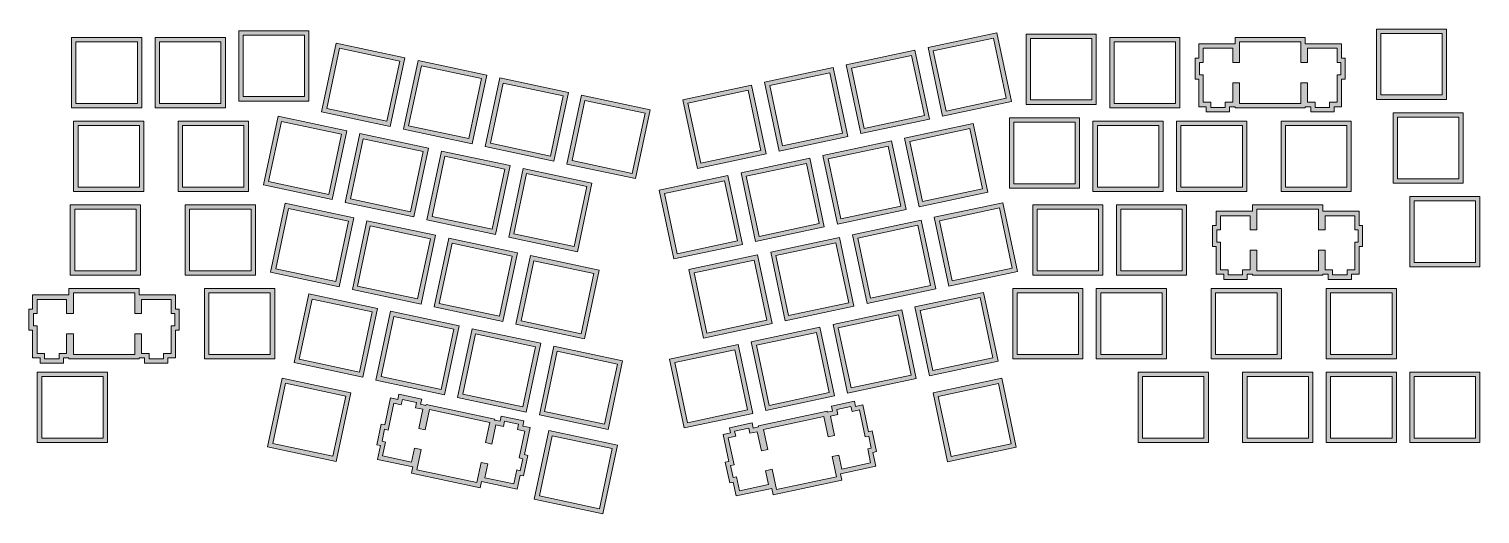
# Model space of a CAD drawing. Header units: millimetres. Extents: x 61 to 392, y -203 to -92.
import ezdxf

# ---------------------------------------------------------------- set-up
doc = ezdxf.new("R2010")
doc.units = ezdxf.units.MM
doc.header["$MEASUREMENT"] = 0
doc.layers.add('レイヤー 2', color=7, linetype='Continuous', lineweight=0)

# ---------------------------------------------------------------- blocks, each defined once
blk = doc.blocks.new('Block_0')
at = {"layer": 'レイヤー 2', "true_color": 0xf39800, "transparency": 33554687}
h = blk.add_hatch(color=30, dxfattribs=at)
h.dxf.hatch_style = 2
edge = h.paths.add_edge_path()
edge.add_spline(control_points=[(124.29, -107.55), (124.29, -107.55), (110.29, -107.55), (110.29, -107.55), (110.29, -107.55), (110.29, -93.55), (110.29, -93.55), (110.29, -93.55), (124.29, -93.55), (124.29, -93.55), (124.29, -93.55), (124.29, -107.55), (124.29, -107.55)], knot_values=[0, 0, 0, 0, 1, 1, 1, 2, 2, 2, 3, 3, 3, 4, 4, 4, 4], degree=3, periodic=0)
edge = h.paths.add_edge_path()
edge.add_spline(control_points=[(109.29, -92.55), (109.29, -92.55), (109.29, -108.55), (109.29, -108.55), (109.29, -108.55), (125.29, -108.55), (125.29, -108.55), (125.29, -108.55), (125.29, -92.55), (125.29, -92.55), (125.29, -92.55), (109.29, -92.55), (109.29, -92.55)], knot_values=[0, 0, 0, 0, 1, 1, 1, 2, 2, 2, 3, 3, 3, 4, 4, 4, 4], degree=3, periodic=0)
h = blk.add_hatch(color=30, dxfattribs=at)
h.dxf.hatch_style = 2
edge = h.paths.add_edge_path()
edge.add_spline(control_points=[(383.56, -107.17), (383.56, -107.17), (369.56, -107.17), (369.56, -107.17), (369.56, -107.17), (369.56, -93.16), (369.56, -93.16), (369.56, -93.16), (383.56, -93.16), (383.56, -93.16), (383.56, -93.16), (383.56, -107.17), (383.56, -107.17)], knot_values=[0, 0, 0, 0, 1, 1, 1, 2, 2, 2, 3, 3, 3, 4, 4, 4, 4], degree=3, periodic=0)
edge = h.paths.add_edge_path()
edge.add_spline(control_points=[(368.56, -92.16), (368.56, -92.16), (368.56, -108.17), (368.56, -108.17), (368.56, -108.17), (384.56, -108.17), (384.56, -108.17), (384.56, -108.17), (384.56, -92.16), (384.56, -92.16), (384.56, -92.16), (368.56, -92.16), (368.56, -92.16)], knot_values=[0, 0, 0, 0, 1, 1, 1, 2, 2, 2, 3, 3, 3, 4, 4, 4, 4], degree=3, periodic=0)
h = blk.add_hatch(color=30, dxfattribs=at)
h.dxf.hatch_style = 2
edge = h.paths.add_edge_path()
edge.add_spline(control_points=[(86.19, -109.07), (86.19, -109.07), (72.19, -109.07), (72.19, -109.07), (72.19, -109.07), (72.19, -95.07), (72.19, -95.07), (72.19, -95.07), (86.19, -95.07), (86.19, -95.07), (86.19, -95.07), (86.19, -109.07), (86.19, -109.07)], knot_values=[0, 0, 0, 0, 1, 1, 1, 2, 2, 2, 3, 3, 3, 4, 4, 4, 4], degree=3, periodic=0)
edge = h.paths.add_edge_path()
edge.add_spline(control_points=[(71.19, -94.07), (71.19, -94.07), (71.19, -110.07), (71.19, -110.07), (71.19, -110.07), (87.19, -110.07), (87.19, -110.07), (87.19, -110.07), (87.19, -94.07), (87.19, -94.07), (87.19, -94.07), (71.19, -94.07), (71.19, -94.07)], knot_values=[0, 0, 0, 0, 1, 1, 1, 2, 2, 2, 3, 3, 3, 4, 4, 4, 4], degree=3, periodic=0)
h = blk.add_hatch(color=30, dxfattribs=at)
h.dxf.hatch_style = 2
edge = h.paths.add_edge_path()
edge.add_spline(control_points=[(105.24, -109.07), (105.24, -109.07), (91.24, -109.07), (91.24, -109.07), (91.24, -109.07), (91.24, -95.07), (91.24, -95.07), (91.24, -95.07), (105.24, -95.07), (105.24, -95.07), (105.24, -95.07), (105.24, -109.07), (105.24, -109.07)], knot_values=[0, 0, 0, 0, 1, 1, 1, 2, 2, 2, 3, 3, 3, 4, 4, 4, 4], degree=3, periodic=0)
edge = h.paths.add_edge_path()
edge.add_spline(control_points=[(90.24, -94.07), (90.24, -94.07), (90.24, -110.07), (90.24, -110.07), (90.24, -110.07), (106.24, -110.07), (106.24, -110.07), (106.24, -110.07), (106.24, -94.07), (106.24, -94.07), (106.24, -94.07), (90.24, -94.07), (90.24, -94.07)], knot_values=[0, 0, 0, 0, 1, 1, 1, 2, 2, 2, 3, 3, 3, 4, 4, 4, 4], degree=3, periodic=0)
h = blk.add_hatch(color=30, dxfattribs=at)
h.dxf.hatch_style = 2
edge = h.paths.add_edge_path()
edge.add_spline(control_points=[(143.07, -113.14), (143.07, -113.14), (129.38, -110.23), (129.38, -110.23), (129.38, -110.23), (132.29, -96.54), (132.29, -96.54), (132.29, -96.54), (145.98, -99.45), (145.98, -99.45), (145.98, -99.45), (143.07, -113.14), (143.07, -113.14)], knot_values=[0, 0, 0, 0, 1, 1, 1, 2, 2, 2, 3, 3, 3, 4, 4, 4, 4], degree=3, periodic=0)
edge = h.paths.add_edge_path()
edge.add_spline(control_points=[(131.52, -95.35), (131.52, -95.35), (128.19, -111), (128.19, -111), (128.19, -111), (143.84, -114.33), (143.84, -114.33), (143.84, -114.33), (147.17, -98.68), (147.17, -98.68), (147.17, -98.68), (131.52, -95.35), (131.52, -95.35)], knot_values=[0, 0, 0, 0, 1, 1, 1, 2, 2, 2, 3, 3, 3, 4, 4, 4, 4], degree=3, periodic=0)
h = blk.add_hatch(color=30, dxfattribs=at)
h.dxf.hatch_style = 2
edge = h.paths.add_edge_path()
edge.add_spline(control_points=[(267.58, -97.12), (267.58, -97.12), (281.28, -94.21), (281.28, -94.21), (281.28, -94.21), (284.18, -107.91), (284.18, -107.91), (284.18, -107.91), (270.49, -110.82), (270.49, -110.82), (270.49, -110.82), (267.58, -97.12), (267.58, -97.12)], knot_values=[0, 0, 0, 0, 1, 1, 1, 2, 2, 2, 3, 3, 3, 4, 4, 4, 4], degree=3, periodic=0)
edge = h.paths.add_edge_path()
edge.add_spline(control_points=[(282.05, -93.03), (282.05, -93.03), (266.39, -96.35), (266.39, -96.35), (266.39, -96.35), (269.72, -112), (269.72, -112), (269.72, -112), (285.37, -108.68), (285.37, -108.68), (285.37, -108.68), (282.05, -93.03), (282.05, -93.03)], knot_values=[0, 0, 0, 0, 1, 1, 1, 2, 2, 2, 3, 3, 3, 4, 4, 4, 4], degree=3, periodic=0)
h = blk.add_hatch(color=30, dxfattribs=at)
h.dxf.hatch_style = 2
edge = h.paths.add_edge_path()
edge.add_spline(control_points=[(303.74, -108.31), (303.74, -108.31), (289.74, -108.31), (289.74, -108.31), (289.74, -108.31), (289.74, -94.31), (289.74, -94.31), (289.74, -94.31), (303.74, -94.31), (303.74, -94.31), (303.74, -94.31), (303.74, -108.31), (303.74, -108.31)], knot_values=[0, 0, 0, 0, 1, 1, 1, 2, 2, 2, 3, 3, 3, 4, 4, 4, 4], degree=3, periodic=0)
edge = h.paths.add_edge_path()
edge.add_spline(control_points=[(288.74, -93.31), (288.74, -93.31), (288.74, -109.31), (288.74, -109.31), (288.74, -109.31), (304.74, -109.31), (304.74, -109.31), (304.74, -109.31), (304.74, -93.31), (304.74, -93.31), (304.74, -93.31), (288.74, -93.31), (288.74, -93.31)], knot_values=[0, 0, 0, 0, 1, 1, 1, 2, 2, 2, 3, 3, 3, 4, 4, 4, 4], degree=3, periodic=0)
h = blk.add_hatch(color=30, dxfattribs=at)
h.dxf.hatch_style = 2
edge = h.paths.add_edge_path()
edge.add_spline(control_points=[(322.79, -109.07), (322.79, -109.07), (308.79, -109.07), (308.79, -109.07), (308.79, -109.07), (308.79, -95.07), (308.79, -95.07), (308.79, -95.07), (322.79, -95.07), (322.79, -95.07), (322.79, -95.07), (322.79, -109.07), (322.79, -109.07)], knot_values=[0, 0, 0, 0, 1, 1, 1, 2, 2, 2, 3, 3, 3, 4, 4, 4, 4], degree=3, periodic=0)
edge = h.paths.add_edge_path()
edge.add_spline(control_points=[(307.79, -94.07), (307.79, -94.07), (307.79, -110.07), (307.79, -110.07), (307.79, -110.07), (323.79, -110.07), (323.79, -110.07), (323.79, -110.07), (323.79, -94.07), (323.79, -94.07), (323.79, -94.07), (307.79, -94.07), (307.79, -94.07)], knot_values=[0, 0, 0, 0, 1, 1, 1, 2, 2, 2, 3, 3, 3, 4, 4, 4, 4], degree=3, periodic=0)
h = blk.add_hatch(color=30, dxfattribs=at)
h.dxf.hatch_style = 2
edge = h.paths.add_edge_path()
edge.add_spline(control_points=[(360.46, -102.57), (360.46, -102.57), (359.64, -102.57), (359.64, -102.57), (359.64, -102.57), (359.64, -108.84), (359.64, -108.84), (359.64, -108.84), (357.91, -108.84), (357.91, -108.84), (357.91, -108.84), (357.91, -110.04), (357.91, -110.04), (357.91, -110.04), (354.61, -110.04), (354.61, -110.04), (354.61, -110.04), (354.61, -108.84), (354.61, -108.84), (354.61, -108.84), (352.89, -108.84), (352.89, -108.84), (352.89, -108.84), (352.89, -104.37), (352.89, -104.37), (352.89, -104.37), (351.36, -104.37), (351.36, -104.37), (351.36, -104.37), (351.36, -109.07), (351.36, -109.07), (351.36, -109.07), (337.36, -109.07), (337.36, -109.07), (337.36, -109.07), (337.36, -104.37), (337.36, -104.37), (337.36, -104.37), (335.84, -104.37), (335.84, -104.37), (335.84, -104.37), (335.84, -108.84), (335.84, -108.84), (335.84, -108.84), (334.11, -108.84), (334.11, -108.84), (334.11, -108.84), (334.11, -110.04), (334.11, -110.04), (334.11, -110.04), (330.81, -110.04), (330.81, -110.04), (330.81, -110.04), (330.81, -108.84), (330.81, -108.84), (330.81, -108.84), (329.09, -108.84), (329.09, -108.84), (329.09, -108.84), (329.09, -102.57), (329.09, -102.57), (329.09, -102.57), (328.26, -102.57), (328.26, -102.57), (328.26, -102.57), (328.26, -99.77), (328.26, -99.77), (328.26, -99.77), (329.09, -99.77), (329.09, -99.77), (329.09, -99.77), (329.09, -96.54), (329.09, -96.54), (329.09, -96.54), (335.84, -96.54), (335.84, -96.54), (335.84, -96.54), (335.84, -99.77), (335.84, -99.77), (335.84, -99.77), (337.36, -99.77), (337.36, -99.77), (337.36, -99.77), (337.36, -95.07), (337.36, -95.07), (337.36, -95.07), (351.36, -95.07), (351.36, -95.07), (351.36, -95.07), (351.36, -99.77), (351.36, -99.77), (351.36, -99.77), (352.89, -99.77), (352.89, -99.77), (352.89, -99.77), (352.89, -96.54), (352.89, -96.54), (352.89, -96.54), (359.64, -96.54), (359.64, -96.54), (359.64, -96.54), (359.64, -99.77), (359.64, -99.77), (359.64, -99.77), (360.46, -99.77), (360.46, -99.77), (360.46, -99.77), (360.46, -102.57), (360.46, -102.57)], knot_values=[0, 0, 0, 0, 1, 1, 1, 2, 2, 2, 3, 3, 3, 4, 4, 4, 5, 5, 5, 6, 6, 6, 7, 7, 7, 8, 8, 8, 9, 9, 9, 10, 10, 10, 11, 11, 11, 12, 12, 12, 13, 13, 13, 14, 14, 14, 15, 15, 15, 16, 16, 16, 17, 17, 17, 18, 18, 18, 19, 19, 19, 20, 20, 20, 21, 21, 21, 22, 22, 22, 23, 23, 23, 24, 24, 24, 25, 25, 25, 26, 26, 26, 27, 27, 27, 28, 28, 28, 29, 29, 29, 30, 30, 30, 31, 31, 31, 32, 32, 32, 33, 33, 33, 34, 34, 34, 35, 35, 35, 36, 36, 36, 36], degree=3, periodic=0)
edge = h.paths.add_edge_path()
edge.add_spline(control_points=[(360.64, -98.77), (360.64, -98.77), (360.64, -95.54), (360.64, -95.54), (360.64, -95.54), (352.36, -95.54), (352.36, -95.54), (352.36, -95.54), (352.36, -94.07), (352.36, -94.07), (352.36, -94.07), (336.36, -94.07), (336.36, -94.07), (336.36, -94.07), (336.36, -95.54), (336.36, -95.54), (336.36, -95.54), (328.09, -95.54), (328.09, -95.54), (328.09, -95.54), (328.09, -98.77), (328.09, -98.77), (328.09, -98.77), (327.26, -98.77), (327.26, -98.77), (327.26, -98.77), (327.26, -103.57), (327.26, -103.57), (327.26, -103.57), (328.09, -103.57), (328.09, -103.57), (328.09, -103.57), (328.09, -109.84), (328.09, -109.84), (328.09, -109.84), (329.81, -109.84), (329.81, -109.84), (329.81, -109.84), (329.81, -111.04), (329.81, -111.04), (329.81, -111.04), (335.11, -111.04), (335.11, -111.04), (335.11, -111.04), (335.11, -109.84), (335.11, -109.84), (335.11, -109.84), (336.36, -109.84), (336.36, -109.84), (336.36, -109.84), (336.36, -110.07), (336.36, -110.07), (336.36, -110.07), (352.36, -110.07), (352.36, -110.07), (352.36, -110.07), (352.36, -109.84), (352.36, -109.84), (352.36, -109.84), (353.61, -109.84), (353.61, -109.84), (353.61, -109.84), (353.61, -111.04), (353.61, -111.04), (353.61, -111.04), (358.91, -111.04), (358.91, -111.04), (358.91, -111.04), (358.91, -109.84), (358.91, -109.84), (358.91, -109.84), (360.64, -109.84), (360.64, -109.84), (360.64, -109.84), (360.64, -103.57), (360.64, -103.57), (360.64, -103.57), (361.46, -103.57), (361.46, -103.57), (361.46, -103.57), (361.46, -98.77), (361.46, -98.77), (361.46, -98.77), (360.64, -98.77), (360.64, -98.77)], knot_values=[0, 0, 0, 0, 1, 1, 1, 2, 2, 2, 3, 3, 3, 4, 4, 4, 5, 5, 5, 6, 6, 6, 7, 7, 7, 8, 8, 8, 9, 9, 9, 10, 10, 10, 11, 11, 11, 12, 12, 12, 13, 13, 13, 14, 14, 14, 15, 15, 15, 16, 16, 16, 17, 17, 17, 18, 18, 18, 19, 19, 19, 20, 20, 20, 21, 21, 21, 22, 22, 22, 23, 23, 23, 24, 24, 24, 25, 25, 25, 26, 26, 26, 27, 27, 27, 28, 28, 28, 28], degree=3, periodic=0)
h = blk.add_hatch(color=30, dxfattribs=at)
h.dxf.hatch_style = 2
edge = h.paths.add_edge_path()
edge.add_spline(control_points=[(248.95, -101.08), (248.95, -101.08), (262.64, -98.17), (262.64, -98.17), (262.64, -98.17), (265.55, -111.87), (265.55, -111.87), (265.55, -111.87), (251.86, -114.78), (251.86, -114.78), (251.86, -114.78), (248.95, -101.08), (248.95, -101.08)], knot_values=[0, 0, 0, 0, 1, 1, 1, 2, 2, 2, 3, 3, 3, 4, 4, 4, 4], degree=3, periodic=0)
edge = h.paths.add_edge_path()
edge.add_spline(control_points=[(263.41, -96.99), (263.41, -96.99), (247.76, -100.31), (247.76, -100.31), (247.76, -100.31), (251.09, -115.96), (251.09, -115.96), (251.09, -115.96), (266.74, -112.64), (266.74, -112.64), (266.74, -112.64), (263.41, -96.99), (263.41, -96.99)], knot_values=[0, 0, 0, 0, 1, 1, 1, 2, 2, 2, 3, 3, 3, 4, 4, 4, 4], degree=3, periodic=0)
h = blk.add_hatch(color=30, dxfattribs=at)
h.dxf.hatch_style = 2
edge = h.paths.add_edge_path()
edge.add_spline(control_points=[(161.71, -117.1), (161.71, -117.1), (148.01, -114.19), (148.01, -114.19), (148.01, -114.19), (150.92, -100.5), (150.92, -100.5), (150.92, -100.5), (164.62, -103.41), (164.62, -103.41), (164.62, -103.41), (161.71, -117.1), (161.71, -117.1)], knot_values=[0, 0, 0, 0, 1, 1, 1, 2, 2, 2, 3, 3, 3, 4, 4, 4, 4], degree=3, periodic=0)
edge = h.paths.add_edge_path()
edge.add_spline(control_points=[(150.15, -99.31), (150.15, -99.31), (146.83, -114.96), (146.83, -114.96), (146.83, -114.96), (162.48, -118.29), (162.48, -118.29), (162.48, -118.29), (165.8, -102.64), (165.8, -102.64), (165.8, -102.64), (150.15, -99.31), (150.15, -99.31)], knot_values=[0, 0, 0, 0, 1, 1, 1, 2, 2, 2, 3, 3, 3, 4, 4, 4, 4], degree=3, periodic=0)
h = blk.add_hatch(color=30, dxfattribs=at)
h.dxf.hatch_style = 2
edge = h.paths.add_edge_path()
edge.add_spline(control_points=[(230.31, -105.04), (230.31, -105.04), (244.01, -102.13), (244.01, -102.13), (244.01, -102.13), (246.92, -115.83), (246.92, -115.83), (246.92, -115.83), (233.22, -118.74), (233.22, -118.74), (233.22, -118.74), (230.31, -105.04), (230.31, -105.04)], knot_values=[0, 0, 0, 0, 1, 1, 1, 2, 2, 2, 3, 3, 3, 4, 4, 4, 4], degree=3, periodic=0)
edge = h.paths.add_edge_path()
edge.add_spline(control_points=[(244.78, -100.95), (244.78, -100.95), (229.13, -104.27), (229.13, -104.27), (229.13, -104.27), (232.45, -119.92), (232.45, -119.92), (232.45, -119.92), (248.11, -116.6), (248.11, -116.6), (248.11, -116.6), (244.78, -100.95), (244.78, -100.95)], knot_values=[0, 0, 0, 0, 1, 1, 1, 2, 2, 2, 3, 3, 3, 4, 4, 4, 4], degree=3, periodic=0)
h = blk.add_hatch(color=30, dxfattribs=at)
h.dxf.hatch_style = 2
edge = h.paths.add_edge_path()
edge.add_spline(control_points=[(180.34, -121.06), (180.34, -121.06), (166.65, -118.15), (166.65, -118.15), (166.65, -118.15), (169.56, -104.46), (169.56, -104.46), (169.56, -104.46), (183.25, -107.37), (183.25, -107.37), (183.25, -107.37), (180.34, -121.06), (180.34, -121.06)], knot_values=[0, 0, 0, 0, 1, 1, 1, 2, 2, 2, 3, 3, 3, 4, 4, 4, 4], degree=3, periodic=0)
edge = h.paths.add_edge_path()
edge.add_spline(control_points=[(168.79, -103.27), (168.79, -103.27), (165.46, -118.92), (165.46, -118.92), (165.46, -118.92), (181.11, -122.25), (181.11, -122.25), (181.11, -122.25), (184.44, -106.6), (184.44, -106.6), (184.44, -106.6), (168.79, -103.27), (168.79, -103.27)], knot_values=[0, 0, 0, 0, 1, 1, 1, 2, 2, 2, 3, 3, 3, 4, 4, 4, 4], degree=3, periodic=0)
h = blk.add_hatch(color=30, dxfattribs=at)
h.dxf.hatch_style = 2
edge = h.paths.add_edge_path()
edge.add_spline(control_points=[(211.68, -109.01), (211.68, -109.01), (225.37, -106.09), (225.37, -106.09), (225.37, -106.09), (228.28, -119.79), (228.28, -119.79), (228.28, -119.79), (214.59, -122.7), (214.59, -122.7), (214.59, -122.7), (211.68, -109.01), (211.68, -109.01)], knot_values=[0, 0, 0, 0, 1, 1, 1, 2, 2, 2, 3, 3, 3, 4, 4, 4, 4], degree=3, periodic=0)
edge = h.paths.add_edge_path()
edge.add_spline(control_points=[(226.14, -104.91), (226.14, -104.91), (210.49, -108.24), (210.49, -108.24), (210.49, -108.24), (213.82, -123.89), (213.82, -123.89), (213.82, -123.89), (229.47, -120.56), (229.47, -120.56), (229.47, -120.56), (226.14, -104.91), (226.14, -104.91)], knot_values=[0, 0, 0, 0, 1, 1, 1, 2, 2, 2, 3, 3, 3, 4, 4, 4, 4], degree=3, periodic=0)
h = blk.add_hatch(color=30, dxfattribs=at)
h.dxf.hatch_style = 2
edge = h.paths.add_edge_path()
edge.add_spline(control_points=[(198.97, -125.02), (198.97, -125.02), (185.28, -122.11), (185.28, -122.11), (185.28, -122.11), (188.19, -108.42), (188.19, -108.42), (188.19, -108.42), (201.89, -111.33), (201.89, -111.33), (201.89, -111.33), (198.97, -125.02), (198.97, -125.02)], knot_values=[0, 0, 0, 0, 1, 1, 1, 2, 2, 2, 3, 3, 3, 4, 4, 4, 4], degree=3, periodic=0)
edge = h.paths.add_edge_path()
edge.add_spline(control_points=[(187.42, -107.23), (187.42, -107.23), (184.09, -122.88), (184.09, -122.88), (184.09, -122.88), (199.74, -126.21), (199.74, -126.21), (199.74, -126.21), (203.07, -110.56), (203.07, -110.56), (203.07, -110.56), (187.42, -107.23), (187.42, -107.23)], knot_values=[0, 0, 0, 0, 1, 1, 1, 2, 2, 2, 3, 3, 3, 4, 4, 4, 4], degree=3, periodic=0)
h = blk.add_hatch(color=30, dxfattribs=at)
h.dxf.hatch_style = 2
edge = h.paths.add_edge_path()
edge.add_spline(control_points=[(129.79, -129.79), (129.79, -129.79), (116.1, -126.88), (116.1, -126.88), (116.1, -126.88), (119.01, -113.19), (119.01, -113.19), (119.01, -113.19), (132.71, -116.1), (132.71, -116.1), (132.71, -116.1), (129.79, -129.79), (129.79, -129.79)], knot_values=[0, 0, 0, 0, 1, 1, 1, 2, 2, 2, 3, 3, 3, 4, 4, 4, 4], degree=3, periodic=0)
edge = h.paths.add_edge_path()
edge.add_spline(control_points=[(118.24, -112), (118.24, -112), (114.91, -127.65), (114.91, -127.65), (114.91, -127.65), (130.56, -130.98), (130.56, -130.98), (130.56, -130.98), (133.89, -115.33), (133.89, -115.33), (133.89, -115.33), (118.24, -112), (118.24, -112)], knot_values=[0, 0, 0, 0, 1, 1, 1, 2, 2, 2, 3, 3, 3, 4, 4, 4, 4], degree=3, periodic=0)
h = blk.add_hatch(color=30, dxfattribs=at)
h.dxf.hatch_style = 2
edge = h.paths.add_edge_path()
edge.add_spline(control_points=[(299.93, -127.36), (299.93, -127.36), (285.93, -127.36), (285.93, -127.36), (285.93, -127.36), (285.93, -113.36), (285.93, -113.36), (285.93, -113.36), (299.93, -113.36), (299.93, -113.36), (299.93, -113.36), (299.93, -127.36), (299.93, -127.36)], knot_values=[0, 0, 0, 0, 1, 1, 1, 2, 2, 2, 3, 3, 3, 4, 4, 4, 4], degree=3, periodic=0)
edge = h.paths.add_edge_path()
edge.add_spline(control_points=[(284.93, -112.36), (284.93, -112.36), (284.93, -128.36), (284.93, -128.36), (284.93, -128.36), (300.93, -128.36), (300.93, -128.36), (300.93, -128.36), (300.93, -112.36), (300.93, -112.36), (300.93, -112.36), (284.93, -112.36), (284.93, -112.36)], knot_values=[0, 0, 0, 0, 1, 1, 1, 2, 2, 2, 3, 3, 3, 4, 4, 4, 4], degree=3, periodic=0)
h = blk.add_hatch(color=30, dxfattribs=at)
h.dxf.hatch_style = 2
edge = h.paths.add_edge_path()
edge.add_spline(control_points=[(387.37, -126.22), (387.37, -126.22), (373.37, -126.22), (373.37, -126.22), (373.37, -126.22), (373.37, -112.21), (373.37, -112.21), (373.37, -112.21), (387.37, -112.21), (387.37, -112.21), (387.37, -112.21), (387.37, -126.22), (387.37, -126.22)], knot_values=[0, 0, 0, 0, 1, 1, 1, 2, 2, 2, 3, 3, 3, 4, 4, 4, 4], degree=3, periodic=0)
edge = h.paths.add_edge_path()
edge.add_spline(control_points=[(372.37, -111.21), (372.37, -111.21), (372.37, -127.22), (372.37, -127.22), (372.37, -127.22), (388.37, -127.22), (388.37, -127.22), (388.37, -127.22), (388.37, -111.21), (388.37, -111.21), (388.37, -111.21), (372.37, -111.21), (372.37, -111.21)], knot_values=[0, 0, 0, 0, 1, 1, 1, 2, 2, 2, 3, 3, 3, 4, 4, 4, 4], degree=3, periodic=0)
h = blk.add_hatch(color=30, dxfattribs=at)
h.dxf.hatch_style = 2
edge = h.paths.add_edge_path()
edge.add_spline(control_points=[(86.66, -128.12), (86.66, -128.12), (72.66, -128.12), (72.66, -128.12), (72.66, -128.12), (72.66, -114.12), (72.66, -114.12), (72.66, -114.12), (86.66, -114.12), (86.66, -114.12), (86.66, -114.12), (86.66, -128.12), (86.66, -128.12)], knot_values=[0, 0, 0, 0, 1, 1, 1, 2, 2, 2, 3, 3, 3, 4, 4, 4, 4], degree=3, periodic=0)
edge = h.paths.add_edge_path()
edge.add_spline(control_points=[(71.66, -113.12), (71.66, -113.12), (71.66, -129.12), (71.66, -129.12), (71.66, -129.12), (87.66, -129.12), (87.66, -129.12), (87.66, -129.12), (87.66, -113.12), (87.66, -113.12), (87.66, -113.12), (71.66, -113.12), (71.66, -113.12)], knot_values=[0, 0, 0, 0, 1, 1, 1, 2, 2, 2, 3, 3, 3, 4, 4, 4, 4], degree=3, periodic=0)
h = blk.add_hatch(color=30, dxfattribs=at)
h.dxf.hatch_style = 2
edge = h.paths.add_edge_path()
edge.add_spline(control_points=[(110.48, -128.12), (110.48, -128.12), (96.47, -128.12), (96.47, -128.12), (96.47, -128.12), (96.47, -114.12), (96.47, -114.12), (96.47, -114.12), (110.48, -114.12), (110.48, -114.12), (110.48, -114.12), (110.48, -128.12), (110.48, -128.12)], knot_values=[0, 0, 0, 0, 1, 1, 1, 2, 2, 2, 3, 3, 3, 4, 4, 4, 4], degree=3, periodic=0)
edge = h.paths.add_edge_path()
edge.add_spline(control_points=[(95.47, -113.12), (95.47, -113.12), (95.47, -129.12), (95.47, -129.12), (95.47, -129.12), (111.48, -129.12), (111.48, -129.12), (111.48, -129.12), (111.48, -113.12), (111.48, -113.12), (111.48, -113.12), (95.47, -113.12), (95.47, -113.12)], knot_values=[0, 0, 0, 0, 1, 1, 1, 2, 2, 2, 3, 3, 3, 4, 4, 4, 4], degree=3, periodic=0)
h = blk.add_hatch(color=30, dxfattribs=at)
h.dxf.hatch_style = 2
edge = h.paths.add_edge_path()
edge.add_spline(control_points=[(262.22, -117.74), (262.22, -117.74), (275.92, -114.83), (275.92, -114.83), (275.92, -114.83), (278.83, -128.52), (278.83, -128.52), (278.83, -128.52), (265.13, -131.43), (265.13, -131.43), (265.13, -131.43), (262.22, -117.74), (262.22, -117.74)], knot_values=[0, 0, 0, 0, 1, 1, 1, 2, 2, 2, 3, 3, 3, 4, 4, 4, 4], degree=3, periodic=0)
edge = h.paths.add_edge_path()
edge.add_spline(control_points=[(276.69, -113.64), (276.69, -113.64), (261.04, -116.97), (261.04, -116.97), (261.04, -116.97), (264.36, -132.62), (264.36, -132.62), (264.36, -132.62), (280.02, -129.29), (280.02, -129.29), (280.02, -129.29), (276.69, -113.64), (276.69, -113.64)], knot_values=[0, 0, 0, 0, 1, 1, 1, 2, 2, 2, 3, 3, 3, 4, 4, 4, 4], degree=3, periodic=0)
h = blk.add_hatch(color=30, dxfattribs=at)
h.dxf.hatch_style = 2
edge = h.paths.add_edge_path()
edge.add_spline(control_points=[(318.98, -128.12), (318.98, -128.12), (304.98, -128.12), (304.98, -128.12), (304.98, -128.12), (304.98, -114.12), (304.98, -114.12), (304.98, -114.12), (318.98, -114.12), (318.98, -114.12), (318.98, -114.12), (318.98, -128.12), (318.98, -128.12)], knot_values=[0, 0, 0, 0, 1, 1, 1, 2, 2, 2, 3, 3, 3, 4, 4, 4, 4], degree=3, periodic=0)
edge = h.paths.add_edge_path()
edge.add_spline(control_points=[(303.98, -113.12), (303.98, -113.12), (303.98, -129.12), (303.98, -129.12), (303.98, -129.12), (319.98, -129.12), (319.98, -129.12), (319.98, -129.12), (319.98, -113.12), (319.98, -113.12), (319.98, -113.12), (303.98, -113.12), (303.98, -113.12)], knot_values=[0, 0, 0, 0, 1, 1, 1, 2, 2, 2, 3, 3, 3, 4, 4, 4, 4], degree=3, periodic=0)
h = blk.add_hatch(color=30, dxfattribs=at)
h.dxf.hatch_style = 2
edge = h.paths.add_edge_path()
edge.add_spline(control_points=[(338.03, -128.12), (338.03, -128.12), (324.03, -128.12), (324.03, -128.12), (324.03, -128.12), (324.03, -114.12), (324.03, -114.12), (324.03, -114.12), (338.03, -114.12), (338.03, -114.12), (338.03, -114.12), (338.03, -128.12), (338.03, -128.12)], knot_values=[0, 0, 0, 0, 1, 1, 1, 2, 2, 2, 3, 3, 3, 4, 4, 4, 4], degree=3, periodic=0)
edge = h.paths.add_edge_path()
edge.add_spline(control_points=[(323.03, -113.12), (323.03, -113.12), (323.03, -129.12), (323.03, -129.12), (323.03, -129.12), (339.03, -129.12), (339.03, -129.12), (339.03, -129.12), (339.03, -113.12), (339.03, -113.12), (339.03, -113.12), (323.03, -113.12), (323.03, -113.12)], knot_values=[0, 0, 0, 0, 1, 1, 1, 2, 2, 2, 3, 3, 3, 4, 4, 4, 4], degree=3, periodic=0)
h = blk.add_hatch(color=30, dxfattribs=at)
h.dxf.hatch_style = 2
edge = h.paths.add_edge_path()
edge.add_spline(control_points=[(361.84, -128.12), (361.84, -128.12), (347.84, -128.12), (347.84, -128.12), (347.84, -128.12), (347.84, -114.12), (347.84, -114.12), (347.84, -114.12), (361.84, -114.12), (361.84, -114.12), (361.84, -114.12), (361.84, -128.12), (361.84, -128.12)], knot_values=[0, 0, 0, 0, 1, 1, 1, 2, 2, 2, 3, 3, 3, 4, 4, 4, 4], degree=3, periodic=0)
edge = h.paths.add_edge_path()
edge.add_spline(control_points=[(346.84, -113.12), (346.84, -113.12), (346.84, -129.12), (346.84, -129.12), (346.84, -129.12), (362.84, -129.12), (362.84, -129.12), (362.84, -129.12), (362.84, -113.12), (362.84, -113.12), (362.84, -113.12), (346.84, -113.12), (346.84, -113.12)], knot_values=[0, 0, 0, 0, 1, 1, 1, 2, 2, 2, 3, 3, 3, 4, 4, 4, 4], degree=3, periodic=0)
h = blk.add_hatch(color=30, dxfattribs=at)
h.dxf.hatch_style = 2
edge = h.paths.add_edge_path()
edge.add_spline(control_points=[(148.43, -133.76), (148.43, -133.76), (134.73, -130.84), (134.73, -130.84), (134.73, -130.84), (137.65, -117.15), (137.65, -117.15), (137.65, -117.15), (151.34, -120.06), (151.34, -120.06), (151.34, -120.06), (148.43, -133.76), (148.43, -133.76)], knot_values=[0, 0, 0, 0, 1, 1, 1, 2, 2, 2, 3, 3, 3, 4, 4, 4, 4], degree=3, periodic=0)
edge = h.paths.add_edge_path()
edge.add_spline(control_points=[(136.87, -115.97), (136.87, -115.97), (133.55, -131.62), (133.55, -131.62), (133.55, -131.62), (149.2, -134.94), (149.2, -134.94), (149.2, -134.94), (152.53, -119.29), (152.53, -119.29), (152.53, -119.29), (136.87, -115.97), (136.87, -115.97)], knot_values=[0, 0, 0, 0, 1, 1, 1, 2, 2, 2, 3, 3, 3, 4, 4, 4, 4], degree=3, periodic=0)
h = blk.add_hatch(color=30, dxfattribs=at)
h.dxf.hatch_style = 2
edge = h.paths.add_edge_path()
edge.add_spline(control_points=[(243.59, -121.7), (243.59, -121.7), (257.29, -118.79), (257.29, -118.79), (257.29, -118.79), (260.2, -132.48), (260.2, -132.48), (260.2, -132.48), (246.5, -135.39), (246.5, -135.39), (246.5, -135.39), (243.59, -121.7), (243.59, -121.7)], knot_values=[0, 0, 0, 0, 1, 1, 1, 2, 2, 2, 3, 3, 3, 4, 4, 4, 4], degree=3, periodic=0)
edge = h.paths.add_edge_path()
edge.add_spline(control_points=[(258.06, -117.6), (258.06, -117.6), (242.41, -120.93), (242.41, -120.93), (242.41, -120.93), (245.73, -136.58), (245.73, -136.58), (245.73, -136.58), (261.38, -133.25), (261.38, -133.25), (261.38, -133.25), (258.06, -117.6), (258.06, -117.6)], knot_values=[0, 0, 0, 0, 1, 1, 1, 2, 2, 2, 3, 3, 3, 4, 4, 4, 4], degree=3, periodic=0)
h = blk.add_hatch(color=30, dxfattribs=at)
h.dxf.hatch_style = 2
edge = h.paths.add_edge_path()
edge.add_spline(control_points=[(167.06, -137.72), (167.06, -137.72), (153.37, -134.81), (153.37, -134.81), (153.37, -134.81), (156.28, -121.11), (156.28, -121.11), (156.28, -121.11), (169.97, -124.02), (169.97, -124.02), (169.97, -124.02), (167.06, -137.72), (167.06, -137.72)], knot_values=[0, 0, 0, 0, 1, 1, 1, 2, 2, 2, 3, 3, 3, 4, 4, 4, 4], degree=3, periodic=0)
edge = h.paths.add_edge_path()
edge.add_spline(control_points=[(155.51, -119.93), (155.51, -119.93), (152.18, -135.58), (152.18, -135.58), (152.18, -135.58), (167.83, -138.9), (167.83, -138.9), (167.83, -138.9), (171.16, -123.25), (171.16, -123.25), (171.16, -123.25), (155.51, -119.93), (155.51, -119.93)], knot_values=[0, 0, 0, 0, 1, 1, 1, 2, 2, 2, 3, 3, 3, 4, 4, 4, 4], degree=3, periodic=0)
h = blk.add_hatch(color=30, dxfattribs=at)
h.dxf.hatch_style = 2
edge = h.paths.add_edge_path()
edge.add_spline(control_points=[(224.96, -125.66), (224.96, -125.66), (238.65, -122.75), (238.65, -122.75), (238.65, -122.75), (241.56, -136.44), (241.56, -136.44), (241.56, -136.44), (227.87, -139.35), (227.87, -139.35), (227.87, -139.35), (224.96, -125.66), (224.96, -125.66)], knot_values=[0, 0, 0, 0, 1, 1, 1, 2, 2, 2, 3, 3, 3, 4, 4, 4, 4], degree=3, periodic=0)
edge = h.paths.add_edge_path()
edge.add_spline(control_points=[(239.42, -121.56), (239.42, -121.56), (223.77, -124.89), (223.77, -124.89), (223.77, -124.89), (227.1, -140.54), (227.1, -140.54), (227.1, -140.54), (242.75, -137.21), (242.75, -137.21), (242.75, -137.21), (239.42, -121.56), (239.42, -121.56)], knot_values=[0, 0, 0, 0, 1, 1, 1, 2, 2, 2, 3, 3, 3, 4, 4, 4, 4], degree=3, periodic=0)
h = blk.add_hatch(color=30, dxfattribs=at)
h.dxf.hatch_style = 2
edge = h.paths.add_edge_path()
edge.add_spline(control_points=[(185.7, -141.68), (185.7, -141.68), (172, -138.77), (172, -138.77), (172, -138.77), (174.91, -125.07), (174.91, -125.07), (174.91, -125.07), (188.61, -127.98), (188.61, -127.98), (188.61, -127.98), (185.7, -141.68), (185.7, -141.68)], knot_values=[0, 0, 0, 0, 1, 1, 1, 2, 2, 2, 3, 3, 3, 4, 4, 4, 4], degree=3, periodic=0)
edge = h.paths.add_edge_path()
edge.add_spline(control_points=[(174.14, -123.89), (174.14, -123.89), (170.81, -139.54), (170.81, -139.54), (170.81, -139.54), (186.47, -142.86), (186.47, -142.86), (186.47, -142.86), (189.79, -127.21), (189.79, -127.21), (189.79, -127.21), (174.14, -123.89), (174.14, -123.89)], knot_values=[0, 0, 0, 0, 1, 1, 1, 2, 2, 2, 3, 3, 3, 4, 4, 4, 4], degree=3, periodic=0)
h = blk.add_hatch(color=30, dxfattribs=at)
h.dxf.hatch_style = 2
edge = h.paths.add_edge_path()
edge.add_spline(control_points=[(206.32, -129.62), (206.32, -129.62), (220.02, -126.71), (220.02, -126.71), (220.02, -126.71), (222.93, -140.4), (222.93, -140.4), (222.93, -140.4), (209.23, -143.31), (209.23, -143.31), (209.23, -143.31), (206.32, -129.62), (206.32, -129.62)], knot_values=[0, 0, 0, 0, 1, 1, 1, 2, 2, 2, 3, 3, 3, 4, 4, 4, 4], degree=3, periodic=0)
edge = h.paths.add_edge_path()
edge.add_spline(control_points=[(220.79, -125.52), (220.79, -125.52), (205.14, -128.85), (205.14, -128.85), (205.14, -128.85), (208.46, -144.5), (208.46, -144.5), (208.46, -144.5), (224.11, -141.17), (224.11, -141.17), (224.11, -141.17), (220.79, -125.52), (220.79, -125.52)], knot_values=[0, 0, 0, 0, 1, 1, 1, 2, 2, 2, 3, 3, 3, 4, 4, 4, 4], degree=3, periodic=0)
h = blk.add_hatch(color=30, dxfattribs=at)
h.dxf.hatch_style = 2
edge = h.paths.add_edge_path()
edge.add_spline(control_points=[(85.9, -147.17), (85.9, -147.17), (71.9, -147.17), (71.9, -147.17), (71.9, -147.17), (71.9, -133.17), (71.9, -133.17), (71.9, -133.17), (85.9, -133.17), (85.9, -133.17), (85.9, -133.17), (85.9, -147.17), (85.9, -147.17)], knot_values=[0, 0, 0, 0, 1, 1, 1, 2, 2, 2, 3, 3, 3, 4, 4, 4, 4], degree=3, periodic=0)
edge = h.paths.add_edge_path()
edge.add_spline(control_points=[(70.9, -132.17), (70.9, -132.17), (70.9, -148.17), (70.9, -148.17), (70.9, -148.17), (86.9, -148.17), (86.9, -148.17), (86.9, -148.17), (86.9, -132.17), (86.9, -132.17), (86.9, -132.17), (70.9, -132.17), (70.9, -132.17)], knot_values=[0, 0, 0, 0, 1, 1, 1, 2, 2, 2, 3, 3, 3, 4, 4, 4, 4], degree=3, periodic=0)
h = blk.add_hatch(color=30, dxfattribs=at)
h.dxf.hatch_style = 2
edge = h.paths.add_edge_path()
edge.add_spline(control_points=[(112.1, -147.17), (112.1, -147.17), (98.1, -147.17), (98.1, -147.17), (98.1, -147.17), (98.1, -133.17), (98.1, -133.17), (98.1, -133.17), (112.1, -133.17), (112.1, -133.17), (112.1, -133.17), (112.1, -147.17), (112.1, -147.17)], knot_values=[0, 0, 0, 0, 1, 1, 1, 2, 2, 2, 3, 3, 3, 4, 4, 4, 4], degree=3, periodic=0)
edge = h.paths.add_edge_path()
edge.add_spline(control_points=[(97.1, -132.17), (97.1, -132.17), (97.1, -148.17), (97.1, -148.17), (97.1, -148.17), (113.09, -148.17), (113.09, -148.17), (113.09, -148.17), (113.09, -132.17), (113.09, -132.17), (113.09, -132.17), (97.1, -132.17), (97.1, -132.17)], knot_values=[0, 0, 0, 0, 1, 1, 1, 2, 2, 2, 3, 3, 3, 4, 4, 4, 4], degree=3, periodic=0)
h = blk.add_hatch(color=30, dxfattribs=at)
h.dxf.hatch_style = 2
edge = h.paths.add_edge_path()
edge.add_spline(control_points=[(131.42, -149.62), (131.42, -149.62), (117.73, -146.71), (117.73, -146.71), (117.73, -146.71), (120.64, -133.01), (120.64, -133.01), (120.64, -133.01), (134.34, -135.92), (134.34, -135.92), (134.34, -135.92), (131.42, -149.62), (131.42, -149.62)], knot_values=[0, 0, 0, 0, 1, 1, 1, 2, 2, 2, 3, 3, 3, 4, 4, 4, 4], degree=3, periodic=0)
edge = h.paths.add_edge_path()
edge.add_spline(control_points=[(119.87, -131.83), (119.87, -131.83), (116.54, -147.48), (116.54, -147.48), (116.54, -147.48), (132.2, -150.8), (132.2, -150.8), (132.2, -150.8), (135.52, -135.15), (135.52, -135.15), (135.52, -135.15), (119.87, -131.83), (119.87, -131.83)], knot_values=[0, 0, 0, 0, 1, 1, 1, 2, 2, 2, 3, 3, 3, 4, 4, 4, 4], degree=3, periodic=0)
h = blk.add_hatch(color=30, dxfattribs=at)
h.dxf.hatch_style = 2
edge = h.paths.add_edge_path()
edge.add_spline(control_points=[(268.98, -135.78), (268.98, -135.78), (282.67, -132.86), (282.67, -132.86), (282.67, -132.86), (285.58, -146.56), (285.58, -146.56), (285.58, -146.56), (271.89, -149.47), (271.89, -149.47), (271.89, -149.47), (268.98, -135.78), (268.98, -135.78)], knot_values=[0, 0, 0, 0, 1, 1, 1, 2, 2, 2, 3, 3, 3, 4, 4, 4, 4], degree=3, periodic=0)
edge = h.paths.add_edge_path()
edge.add_spline(control_points=[(283.45, -131.68), (283.45, -131.68), (267.79, -135.01), (267.79, -135.01), (267.79, -135.01), (271.12, -150.66), (271.12, -150.66), (271.12, -150.66), (286.77, -147.33), (286.77, -147.33), (286.77, -147.33), (283.45, -131.68), (283.45, -131.68)], knot_values=[0, 0, 0, 0, 1, 1, 1, 2, 2, 2, 3, 3, 3, 4, 4, 4, 4], degree=3, periodic=0)
h = blk.add_hatch(color=30, dxfattribs=at)
h.dxf.hatch_style = 2
edge = h.paths.add_edge_path()
edge.add_spline(control_points=[(305.26, -147.17), (305.26, -147.17), (291.26, -147.17), (291.26, -147.17), (291.26, -147.17), (291.26, -133.17), (291.26, -133.17), (291.26, -133.17), (305.26, -133.17), (305.26, -133.17), (305.26, -133.17), (305.26, -147.17), (305.26, -147.17)], knot_values=[0, 0, 0, 0, 1, 1, 1, 2, 2, 2, 3, 3, 3, 4, 4, 4, 4], degree=3, periodic=0)
edge = h.paths.add_edge_path()
edge.add_spline(control_points=[(290.26, -132.17), (290.26, -132.17), (290.26, -148.17), (290.26, -148.17), (290.26, -148.17), (306.26, -148.17), (306.26, -148.17), (306.26, -148.17), (306.26, -132.17), (306.26, -132.17), (306.26, -132.17), (290.26, -132.17), (290.26, -132.17)], knot_values=[0, 0, 0, 0, 1, 1, 1, 2, 2, 2, 3, 3, 3, 4, 4, 4, 4], degree=3, periodic=0)
h = blk.add_hatch(color=30, dxfattribs=at)
h.dxf.hatch_style = 2
edge = h.paths.add_edge_path()
edge.add_spline(control_points=[(324.31, -147.17), (324.31, -147.17), (310.31, -147.17), (310.31, -147.17), (310.31, -147.17), (310.31, -133.17), (310.31, -133.17), (310.31, -133.17), (324.31, -133.17), (324.31, -133.17), (324.31, -133.17), (324.31, -147.17), (324.31, -147.17)], knot_values=[0, 0, 0, 0, 1, 1, 1, 2, 2, 2, 3, 3, 3, 4, 4, 4, 4], degree=3, periodic=0)
edge = h.paths.add_edge_path()
edge.add_spline(control_points=[(309.31, -132.17), (309.31, -132.17), (309.31, -148.17), (309.31, -148.17), (309.31, -148.17), (325.31, -148.17), (325.31, -148.17), (325.31, -148.17), (325.31, -132.17), (325.31, -132.17), (325.31, -132.17), (309.31, -132.17), (309.31, -132.17)], knot_values=[0, 0, 0, 0, 1, 1, 1, 2, 2, 2, 3, 3, 3, 4, 4, 4, 4], degree=3, periodic=0)
h = blk.add_hatch(color=30, dxfattribs=at)
h.dxf.hatch_style = 2
edge = h.paths.add_edge_path()
edge.add_spline(control_points=[(364.44, -140.67), (364.44, -140.67), (363.62, -140.67), (363.62, -140.67), (363.62, -140.67), (363.62, -146.94), (363.62, -146.94), (363.62, -146.94), (361.89, -146.94), (361.89, -146.94), (361.89, -146.94), (361.89, -148.14), (361.89, -148.14), (361.89, -148.14), (358.59, -148.14), (358.59, -148.14), (358.59, -148.14), (358.59, -146.94), (358.59, -146.94), (358.59, -146.94), (356.87, -146.94), (356.87, -146.94), (356.87, -146.94), (356.87, -142.47), (356.87, -142.47), (356.87, -142.47), (355.34, -142.47), (355.34, -142.47), (355.34, -142.47), (355.34, -147.17), (355.34, -147.17), (355.34, -147.17), (341.34, -147.17), (341.34, -147.17), (341.34, -147.17), (341.34, -142.47), (341.34, -142.47), (341.34, -142.47), (339.82, -142.47), (339.82, -142.47), (339.82, -142.47), (339.82, -146.94), (339.82, -146.94), (339.82, -146.94), (338.09, -146.94), (338.09, -146.94), (338.09, -146.94), (338.09, -148.14), (338.09, -148.14), (338.09, -148.14), (334.79, -148.14), (334.79, -148.14), (334.79, -148.14), (334.79, -146.94), (334.79, -146.94), (334.79, -146.94), (333.07, -146.94), (333.07, -146.94), (333.07, -146.94), (333.07, -140.67), (333.07, -140.67), (333.07, -140.67), (332.24, -140.67), (332.24, -140.67), (332.24, -140.67), (332.24, -137.87), (332.24, -137.87), (332.24, -137.87), (333.07, -137.87), (333.07, -137.87), (333.07, -137.87), (333.07, -134.64), (333.07, -134.64), (333.07, -134.64), (339.82, -134.64), (339.82, -134.64), (339.82, -134.64), (339.82, -137.87), (339.82, -137.87), (339.82, -137.87), (341.34, -137.87), (341.34, -137.87), (341.34, -137.87), (341.34, -133.17), (341.34, -133.17), (341.34, -133.17), (355.34, -133.17), (355.34, -133.17), (355.34, -133.17), (355.34, -137.87), (355.34, -137.87), (355.34, -137.87), (356.87, -137.87), (356.87, -137.87), (356.87, -137.87), (356.87, -134.64), (356.87, -134.64), (356.87, -134.64), (363.62, -134.64), (363.62, -134.64), (363.62, -134.64), (363.62, -137.87), (363.62, -137.87), (363.62, -137.87), (364.44, -137.87), (364.44, -137.87), (364.44, -137.87), (364.44, -140.67), (364.44, -140.67)], knot_values=[0, 0, 0, 0, 1, 1, 1, 2, 2, 2, 3, 3, 3, 4, 4, 4, 5, 5, 5, 6, 6, 6, 7, 7, 7, 8, 8, 8, 9, 9, 9, 10, 10, 10, 11, 11, 11, 12, 12, 12, 13, 13, 13, 14, 14, 14, 15, 15, 15, 16, 16, 16, 17, 17, 17, 18, 18, 18, 19, 19, 19, 20, 20, 20, 21, 21, 21, 22, 22, 22, 23, 23, 23, 24, 24, 24, 25, 25, 25, 26, 26, 26, 27, 27, 27, 28, 28, 28, 29, 29, 29, 30, 30, 30, 31, 31, 31, 32, 32, 32, 33, 33, 33, 34, 34, 34, 35, 35, 35, 36, 36, 36, 36], degree=3, periodic=0)
edge = h.paths.add_edge_path()
edge.add_spline(control_points=[(364.62, -136.87), (364.62, -136.87), (364.62, -133.64), (364.62, -133.64), (364.62, -133.64), (356.34, -133.64), (356.34, -133.64), (356.34, -133.64), (356.34, -132.17), (356.34, -132.17), (356.34, -132.17), (340.34, -132.17), (340.34, -132.17), (340.34, -132.17), (340.34, -133.64), (340.34, -133.64), (340.34, -133.64), (332.07, -133.64), (332.07, -133.64), (332.07, -133.64), (332.07, -136.87), (332.07, -136.87), (332.07, -136.87), (331.24, -136.87), (331.24, -136.87), (331.24, -136.87), (331.24, -141.67), (331.24, -141.67), (331.24, -141.67), (332.07, -141.67), (332.07, -141.67), (332.07, -141.67), (332.07, -147.94), (332.07, -147.94), (332.07, -147.94), (333.79, -147.94), (333.79, -147.94), (333.79, -147.94), (333.79, -149.14), (333.79, -149.14), (333.79, -149.14), (339.09, -149.14), (339.09, -149.14), (339.09, -149.14), (339.09, -147.94), (339.09, -147.94), (339.09, -147.94), (340.34, -147.94), (340.34, -147.94), (340.34, -147.94), (340.34, -148.17), (340.34, -148.17), (340.34, -148.17), (356.34, -148.17), (356.34, -148.17), (356.34, -148.17), (356.34, -147.94), (356.34, -147.94), (356.34, -147.94), (357.59, -147.94), (357.59, -147.94), (357.59, -147.94), (357.59, -149.14), (357.59, -149.14), (357.59, -149.14), (362.89, -149.14), (362.89, -149.14), (362.89, -149.14), (362.89, -147.94), (362.89, -147.94), (362.89, -147.94), (364.62, -147.94), (364.62, -147.94), (364.62, -147.94), (364.62, -141.67), (364.62, -141.67), (364.62, -141.67), (365.44, -141.67), (365.44, -141.67), (365.44, -141.67), (365.44, -136.87), (365.44, -136.87), (365.44, -136.87), (364.62, -136.87), (364.62, -136.87)], knot_values=[0, 0, 0, 0, 1, 1, 1, 2, 2, 2, 3, 3, 3, 4, 4, 4, 5, 5, 5, 6, 6, 6, 7, 7, 7, 8, 8, 8, 9, 9, 9, 10, 10, 10, 11, 11, 11, 12, 12, 12, 13, 13, 13, 14, 14, 14, 15, 15, 15, 16, 16, 16, 17, 17, 17, 18, 18, 18, 19, 19, 19, 20, 20, 20, 21, 21, 21, 22, 22, 22, 23, 23, 23, 24, 24, 24, 25, 25, 25, 26, 26, 26, 27, 27, 27, 28, 28, 28, 28], degree=3, periodic=0)
h = blk.add_hatch(color=30, dxfattribs=at)
h.dxf.hatch_style = 2
edge = h.paths.add_edge_path()
edge.add_spline(control_points=[(391.18, -145.27), (391.18, -145.27), (377.18, -145.27), (377.18, -145.27), (377.18, -145.27), (377.18, -131.26), (377.18, -131.26), (377.18, -131.26), (391.18, -131.26), (391.18, -131.26), (391.18, -131.26), (391.18, -145.27), (391.18, -145.27)], knot_values=[0, 0, 0, 0, 1, 1, 1, 2, 2, 2, 3, 3, 3, 4, 4, 4, 4], degree=3, periodic=0)
edge = h.paths.add_edge_path()
edge.add_spline(control_points=[(376.18, -130.26), (376.18, -130.26), (376.18, -146.27), (376.18, -146.27), (376.18, -146.27), (392.18, -146.27), (392.18, -146.27), (392.18, -146.27), (392.18, -130.26), (392.18, -130.26), (392.18, -130.26), (376.18, -130.26), (376.18, -130.26)], knot_values=[0, 0, 0, 0, 1, 1, 1, 2, 2, 2, 3, 3, 3, 4, 4, 4, 4], degree=3, periodic=0)
h = blk.add_hatch(color=30, dxfattribs=at)
h.dxf.hatch_style = 2
edge = h.paths.add_edge_path()
edge.add_spline(control_points=[(150.06, -153.58), (150.06, -153.58), (136.36, -150.67), (136.36, -150.67), (136.36, -150.67), (139.27, -136.97), (139.27, -136.97), (139.27, -136.97), (152.97, -139.88), (152.97, -139.88), (152.97, -139.88), (150.06, -153.58), (150.06, -153.58)], knot_values=[0, 0, 0, 0, 1, 1, 1, 2, 2, 2, 3, 3, 3, 4, 4, 4, 4], degree=3, periodic=0)
edge = h.paths.add_edge_path()
edge.add_spline(control_points=[(138.5, -135.79), (138.5, -135.79), (135.18, -151.44), (135.18, -151.44), (135.18, -151.44), (150.83, -154.76), (150.83, -154.76), (150.83, -154.76), (154.16, -139.11), (154.16, -139.11), (154.16, -139.11), (138.5, -135.79), (138.5, -135.79)], knot_values=[0, 0, 0, 0, 1, 1, 1, 2, 2, 2, 3, 3, 3, 4, 4, 4, 4], degree=3, periodic=0)
h = blk.add_hatch(color=30, dxfattribs=at)
h.dxf.hatch_style = 2
edge = h.paths.add_edge_path()
edge.add_spline(control_points=[(250.35, -139.74), (250.35, -139.74), (264.04, -136.83), (264.04, -136.83), (264.04, -136.83), (266.95, -150.52), (266.95, -150.52), (266.95, -150.52), (253.26, -153.43), (253.26, -153.43), (253.26, -153.43), (250.35, -139.74), (250.35, -139.74)], knot_values=[0, 0, 0, 0, 1, 1, 1, 2, 2, 2, 3, 3, 3, 4, 4, 4, 4], degree=3, periodic=0)
edge = h.paths.add_edge_path()
edge.add_spline(control_points=[(264.81, -135.64), (264.81, -135.64), (249.16, -138.97), (249.16, -138.97), (249.16, -138.97), (252.49, -154.62), (252.49, -154.62), (252.49, -154.62), (268.14, -151.29), (268.14, -151.29), (268.14, -151.29), (264.81, -135.64), (264.81, -135.64)], knot_values=[0, 0, 0, 0, 1, 1, 1, 2, 2, 2, 3, 3, 3, 4, 4, 4, 4], degree=3, periodic=0)
h = blk.add_hatch(color=30, dxfattribs=at)
h.dxf.hatch_style = 2
edge = h.paths.add_edge_path()
edge.add_spline(control_points=[(168.69, -157.54), (168.69, -157.54), (155, -154.63), (155, -154.63), (155, -154.63), (157.91, -140.93), (157.91, -140.93), (157.91, -140.93), (171.6, -143.84), (171.6, -143.84), (171.6, -143.84), (168.69, -157.54), (168.69, -157.54)], knot_values=[0, 0, 0, 0, 1, 1, 1, 2, 2, 2, 3, 3, 3, 4, 4, 4, 4], degree=3, periodic=0)
edge = h.paths.add_edge_path()
edge.add_spline(control_points=[(157.14, -139.75), (157.14, -139.75), (153.81, -155.4), (153.81, -155.4), (153.81, -155.4), (169.46, -158.72), (169.46, -158.72), (169.46, -158.72), (172.79, -143.07), (172.79, -143.07), (172.79, -143.07), (157.14, -139.75), (157.14, -139.75)], knot_values=[0, 0, 0, 0, 1, 1, 1, 2, 2, 2, 3, 3, 3, 4, 4, 4, 4], degree=3, periodic=0)
h = blk.add_hatch(color=30, dxfattribs=at)
h.dxf.hatch_style = 2
edge = h.paths.add_edge_path()
edge.add_spline(control_points=[(231.71, -143.7), (231.71, -143.7), (245.41, -140.79), (245.41, -140.79), (245.41, -140.79), (248.32, -154.48), (248.32, -154.48), (248.32, -154.48), (234.62, -157.39), (234.62, -157.39), (234.62, -157.39), (231.71, -143.7), (231.71, -143.7)], knot_values=[0, 0, 0, 0, 1, 1, 1, 2, 2, 2, 3, 3, 3, 4, 4, 4, 4], degree=3, periodic=0)
edge = h.paths.add_edge_path()
edge.add_spline(control_points=[(246.18, -139.6), (246.18, -139.6), (230.53, -142.93), (230.53, -142.93), (230.53, -142.93), (233.85, -158.58), (233.85, -158.58), (233.85, -158.58), (249.51, -155.25), (249.51, -155.25), (249.51, -155.25), (246.18, -139.6), (246.18, -139.6)], knot_values=[0, 0, 0, 0, 1, 1, 1, 2, 2, 2, 3, 3, 3, 4, 4, 4, 4], degree=3, periodic=0)
h = blk.add_hatch(color=30, dxfattribs=at)
h.dxf.hatch_style = 2
edge = h.paths.add_edge_path()
edge.add_spline(control_points=[(187.33, -161.5), (187.33, -161.5), (173.63, -158.59), (173.63, -158.59), (173.63, -158.59), (176.54, -144.89), (176.54, -144.89), (176.54, -144.89), (190.24, -147.81), (190.24, -147.81), (190.24, -147.81), (187.33, -161.5), (187.33, -161.5)], knot_values=[0, 0, 0, 0, 1, 1, 1, 2, 2, 2, 3, 3, 3, 4, 4, 4, 4], degree=3, periodic=0)
edge = h.paths.add_edge_path()
edge.add_spline(control_points=[(175.77, -143.71), (175.77, -143.71), (172.44, -159.36), (172.44, -159.36), (172.44, -159.36), (188.1, -162.68), (188.1, -162.68), (188.1, -162.68), (191.42, -147.04), (191.42, -147.04), (191.42, -147.04), (175.77, -143.71), (175.77, -143.71)], knot_values=[0, 0, 0, 0, 1, 1, 1, 2, 2, 2, 3, 3, 3, 4, 4, 4, 4], degree=3, periodic=0)
h = blk.add_hatch(color=30, dxfattribs=at)
h.dxf.hatch_style = 2
edge = h.paths.add_edge_path()
edge.add_spline(control_points=[(213.08, -147.66), (213.08, -147.66), (226.77, -144.75), (226.77, -144.75), (226.77, -144.75), (229.68, -158.44), (229.68, -158.44), (229.68, -158.44), (215.99, -161.35), (215.99, -161.35), (215.99, -161.35), (213.08, -147.66), (213.08, -147.66)], knot_values=[0, 0, 0, 0, 1, 1, 1, 2, 2, 2, 3, 3, 3, 4, 4, 4, 4], degree=3, periodic=0)
edge = h.paths.add_edge_path()
edge.add_spline(control_points=[(227.54, -143.56), (227.54, -143.56), (211.89, -146.89), (211.89, -146.89), (211.89, -146.89), (215.22, -162.54), (215.22, -162.54), (215.22, -162.54), (230.87, -159.21), (230.87, -159.21), (230.87, -159.21), (227.54, -143.56), (227.54, -143.56)], knot_values=[0, 0, 0, 0, 1, 1, 1, 2, 2, 2, 3, 3, 3, 4, 4, 4, 4], degree=3, periodic=0)
h = blk.add_hatch(color=30, dxfattribs=at)
h.dxf.hatch_style = 2
edge = h.paths.add_edge_path()
edge.add_spline(control_points=[(116.48, -166.22), (116.48, -166.22), (102.48, -166.22), (102.48, -166.22), (102.48, -166.22), (102.48, -152.22), (102.48, -152.22), (102.48, -152.22), (116.48, -152.22), (116.48, -152.22), (116.48, -152.22), (116.48, -166.22), (116.48, -166.22)], knot_values=[0, 0, 0, 0, 1, 1, 1, 2, 2, 2, 3, 3, 3, 4, 4, 4, 4], degree=3, periodic=0)
edge = h.paths.add_edge_path()
edge.add_spline(control_points=[(101.48, -151.22), (101.48, -151.22), (101.48, -167.22), (101.48, -167.22), (101.48, -167.22), (117.48, -167.22), (117.48, -167.22), (117.48, -167.22), (117.48, -151.22), (117.48, -151.22), (117.48, -151.22), (101.48, -151.22), (101.48, -151.22)], knot_values=[0, 0, 0, 0, 1, 1, 1, 2, 2, 2, 3, 3, 3, 4, 4, 4, 4], degree=3, periodic=0)
h = blk.add_hatch(color=30, dxfattribs=at)
h.dxf.hatch_style = 2
edge = h.paths.add_edge_path()
edge.add_spline(control_points=[(264.56, -156.19), (264.56, -156.19), (278.25, -153.28), (278.25, -153.28), (278.25, -153.28), (281.16, -166.98), (281.16, -166.98), (281.16, -166.98), (267.47, -169.89), (267.47, -169.89), (267.47, -169.89), (264.56, -156.19), (264.56, -156.19)], knot_values=[0, 0, 0, 0, 1, 1, 1, 2, 2, 2, 3, 3, 3, 4, 4, 4, 4], degree=3, periodic=0)
edge = h.paths.add_edge_path()
edge.add_spline(control_points=[(279.02, -152.1), (279.02, -152.1), (263.37, -155.42), (263.37, -155.42), (263.37, -155.42), (266.7, -171.07), (266.7, -171.07), (266.7, -171.07), (282.35, -167.75), (282.35, -167.75), (282.35, -167.75), (279.02, -152.1), (279.02, -152.1)], knot_values=[0, 0, 0, 0, 1, 1, 1, 2, 2, 2, 3, 3, 3, 4, 4, 4, 4], degree=3, periodic=0)
h = blk.add_hatch(color=30, dxfattribs=at)
h.dxf.hatch_style = 2
edge = h.paths.add_edge_path()
edge.add_spline(control_points=[(300.69, -166.22), (300.69, -166.22), (286.69, -166.22), (286.69, -166.22), (286.69, -166.22), (286.69, -152.22), (286.69, -152.22), (286.69, -152.22), (300.69, -152.22), (300.69, -152.22), (300.69, -152.22), (300.69, -166.22), (300.69, -166.22)], knot_values=[0, 0, 0, 0, 1, 1, 1, 2, 2, 2, 3, 3, 3, 4, 4, 4, 4], degree=3, periodic=0)
edge = h.paths.add_edge_path()
edge.add_spline(control_points=[(285.69, -151.22), (285.69, -151.22), (285.69, -167.22), (285.69, -167.22), (285.69, -167.22), (301.69, -167.22), (301.69, -167.22), (301.69, -167.22), (301.69, -151.22), (301.69, -151.22), (301.69, -151.22), (285.69, -151.22), (285.69, -151.22)], knot_values=[0, 0, 0, 0, 1, 1, 1, 2, 2, 2, 3, 3, 3, 4, 4, 4, 4], degree=3, periodic=0)
h = blk.add_hatch(color=30, dxfattribs=at)
h.dxf.hatch_style = 2
edge = h.paths.add_edge_path()
edge.add_spline(control_points=[(319.74, -166.22), (319.74, -166.22), (305.74, -166.22), (305.74, -166.22), (305.74, -166.22), (305.74, -152.22), (305.74, -152.22), (305.74, -152.22), (319.74, -152.22), (319.74, -152.22), (319.74, -152.22), (319.74, -166.22), (319.74, -166.22)], knot_values=[0, 0, 0, 0, 1, 1, 1, 2, 2, 2, 3, 3, 3, 4, 4, 4, 4], degree=3, periodic=0)
edge = h.paths.add_edge_path()
edge.add_spline(control_points=[(304.74, -151.22), (304.74, -151.22), (304.74, -167.22), (304.74, -167.22), (304.74, -167.22), (320.74, -167.22), (320.74, -167.22), (320.74, -167.22), (320.74, -151.22), (320.74, -151.22), (320.74, -151.22), (304.74, -151.22), (304.74, -151.22)], knot_values=[0, 0, 0, 0, 1, 1, 1, 2, 2, 2, 3, 3, 3, 4, 4, 4, 4], degree=3, periodic=0)
h = blk.add_hatch(color=30, dxfattribs=at)
h.dxf.hatch_style = 2
edge = h.paths.add_edge_path()
edge.add_spline(control_points=[(345.93, -166.22), (345.93, -166.22), (331.93, -166.22), (331.93, -166.22), (331.93, -166.22), (331.93, -152.22), (331.93, -152.22), (331.93, -152.22), (345.93, -152.22), (345.93, -152.22), (345.93, -152.22), (345.93, -166.22), (345.93, -166.22)], knot_values=[0, 0, 0, 0, 1, 1, 1, 2, 2, 2, 3, 3, 3, 4, 4, 4, 4], degree=3, periodic=0)
edge = h.paths.add_edge_path()
edge.add_spline(control_points=[(330.93, -151.22), (330.93, -151.22), (330.93, -167.22), (330.93, -167.22), (330.93, -167.22), (346.93, -167.22), (346.93, -167.22), (346.93, -167.22), (346.93, -151.22), (346.93, -151.22), (346.93, -151.22), (330.93, -151.22), (330.93, -151.22)], knot_values=[0, 0, 0, 0, 1, 1, 1, 2, 2, 2, 3, 3, 3, 4, 4, 4, 4], degree=3, periodic=0)
h = blk.add_hatch(color=30, dxfattribs=at)
h.dxf.hatch_style = 2
edge = h.paths.add_edge_path()
edge.add_spline(control_points=[(372.13, -166.22), (372.13, -166.22), (358.13, -166.22), (358.13, -166.22), (358.13, -166.22), (358.13, -152.22), (358.13, -152.22), (358.13, -152.22), (372.13, -152.22), (372.13, -152.22), (372.13, -152.22), (372.13, -166.22), (372.13, -166.22)], knot_values=[0, 0, 0, 0, 1, 1, 1, 2, 2, 2, 3, 3, 3, 4, 4, 4, 4], degree=3, periodic=0)
edge = h.paths.add_edge_path()
edge.add_spline(control_points=[(357.13, -151.22), (357.13, -151.22), (357.13, -167.22), (357.13, -167.22), (357.13, -167.22), (373.13, -167.22), (373.13, -167.22), (373.13, -167.22), (373.13, -151.22), (373.13, -151.22), (373.13, -151.22), (357.13, -151.22), (357.13, -151.22)], knot_values=[0, 0, 0, 0, 1, 1, 1, 2, 2, 2, 3, 3, 3, 4, 4, 4, 4], degree=3, periodic=0)
h = blk.add_hatch(color=30, dxfattribs=at)
h.dxf.hatch_style = 2
edge = h.paths.add_edge_path()
edge.add_spline(control_points=[(136.78, -170.23), (136.78, -170.23), (123.09, -167.32), (123.09, -167.32), (123.09, -167.32), (126, -153.63), (126, -153.63), (126, -153.63), (139.69, -156.54), (139.69, -156.54), (139.69, -156.54), (136.78, -170.23), (136.78, -170.23)], knot_values=[0, 0, 0, 0, 1, 1, 1, 2, 2, 2, 3, 3, 3, 4, 4, 4, 4], degree=3, periodic=0)
edge = h.paths.add_edge_path()
edge.add_spline(control_points=[(125.23, -152.44), (125.23, -152.44), (121.9, -168.09), (121.9, -168.09), (121.9, -168.09), (137.55, -171.42), (137.55, -171.42), (137.55, -171.42), (140.88, -155.77), (140.88, -155.77), (140.88, -155.77), (125.23, -152.44), (125.23, -152.44)], knot_values=[0, 0, 0, 0, 1, 1, 1, 2, 2, 2, 3, 3, 3, 4, 4, 4, 4], degree=3, periodic=0)
h = blk.add_hatch(color=30, dxfattribs=at)
h.dxf.hatch_style = 2
edge = h.paths.add_edge_path()
edge.add_spline(control_points=[(155.42, -174.19), (155.42, -174.19), (141.72, -171.28), (141.72, -171.28), (141.72, -171.28), (144.63, -157.59), (144.63, -157.59), (144.63, -157.59), (158.32, -160.5), (158.32, -160.5), (158.32, -160.5), (155.42, -174.19), (155.42, -174.19)], knot_values=[0, 0, 0, 0, 1, 1, 1, 2, 2, 2, 3, 3, 3, 4, 4, 4, 4], degree=3, periodic=0)
edge = h.paths.add_edge_path()
edge.add_spline(control_points=[(143.86, -156.4), (143.86, -156.4), (140.53, -172.05), (140.53, -172.05), (140.53, -172.05), (156.19, -175.38), (156.19, -175.38), (156.19, -175.38), (159.51, -159.73), (159.51, -159.73), (159.51, -159.73), (143.86, -156.4), (143.86, -156.4)], knot_values=[0, 0, 0, 0, 1, 1, 1, 2, 2, 2, 3, 3, 3, 4, 4, 4, 4], degree=3, periodic=0)
h = blk.add_hatch(color=30, dxfattribs=at)
h.dxf.hatch_style = 2
edge = h.paths.add_edge_path()
edge.add_spline(control_points=[(245.92, -160.15), (245.92, -160.15), (259.62, -157.24), (259.62, -157.24), (259.62, -157.24), (262.53, -170.94), (262.53, -170.94), (262.53, -170.94), (248.83, -173.85), (248.83, -173.85), (248.83, -173.85), (245.92, -160.15), (245.92, -160.15)], knot_values=[0, 0, 0, 0, 1, 1, 1, 2, 2, 2, 3, 3, 3, 4, 4, 4, 4], degree=3, periodic=0)
edge = h.paths.add_edge_path()
edge.add_spline(control_points=[(260.39, -156.06), (260.39, -156.06), (244.74, -159.38), (244.74, -159.38), (244.74, -159.38), (248.06, -175.03), (248.06, -175.03), (248.06, -175.03), (263.71, -171.71), (263.71, -171.71), (263.71, -171.71), (260.39, -156.06), (260.39, -156.06)], knot_values=[0, 0, 0, 0, 1, 1, 1, 2, 2, 2, 3, 3, 3, 4, 4, 4, 4], degree=3, periodic=0)
h = blk.add_hatch(color=30, dxfattribs=at)
h.dxf.hatch_style = 2
edge = h.paths.add_edge_path()
edge.add_spline(control_points=[(174.05, -178.15), (174.05, -178.15), (160.35, -175.24), (160.35, -175.24), (160.35, -175.24), (163.26, -161.55), (163.26, -161.55), (163.26, -161.55), (176.96, -164.46), (176.96, -164.46), (176.96, -164.46), (174.05, -178.15), (174.05, -178.15)], knot_values=[0, 0, 0, 0, 1, 1, 1, 2, 2, 2, 3, 3, 3, 4, 4, 4, 4], degree=3, periodic=0)
edge = h.paths.add_edge_path()
edge.add_spline(control_points=[(162.49, -160.36), (162.49, -160.36), (159.17, -176.01), (159.17, -176.01), (159.17, -176.01), (174.82, -179.34), (174.82, -179.34), (174.82, -179.34), (178.15, -163.69), (178.15, -163.69), (178.15, -163.69), (162.49, -160.36), (162.49, -160.36)], knot_values=[0, 0, 0, 0, 1, 1, 1, 2, 2, 2, 3, 3, 3, 4, 4, 4, 4], degree=3, periodic=0)
h = blk.add_hatch(color=30, dxfattribs=at)
h.dxf.hatch_style = 2
edge = h.paths.add_edge_path()
edge.add_spline(control_points=[(227.29, -164.11), (227.29, -164.11), (240.98, -161.2), (240.98, -161.2), (240.98, -161.2), (243.89, -174.9), (243.89, -174.9), (243.89, -174.9), (230.2, -177.81), (230.2, -177.81), (230.2, -177.81), (227.29, -164.11), (227.29, -164.11)], knot_values=[0, 0, 0, 0, 1, 1, 1, 2, 2, 2, 3, 3, 3, 4, 4, 4, 4], degree=3, periodic=0)
edge = h.paths.add_edge_path()
edge.add_spline(control_points=[(241.75, -160.02), (241.75, -160.02), (226.1, -163.34), (226.1, -163.34), (226.1, -163.34), (229.43, -179), (229.43, -179), (229.43, -179), (245.08, -175.67), (245.08, -175.67), (245.08, -175.67), (241.75, -160.02), (241.75, -160.02)], knot_values=[0, 0, 0, 0, 1, 1, 1, 2, 2, 2, 3, 3, 3, 4, 4, 4, 4], degree=3, periodic=0)
h = blk.add_hatch(color=30, dxfattribs=at)
h.dxf.hatch_style = 2
edge = h.paths.add_edge_path()
edge.add_spline(control_points=[(192.68, -182.11), (192.68, -182.11), (178.99, -179.2), (178.99, -179.2), (178.99, -179.2), (181.9, -165.51), (181.9, -165.51), (181.9, -165.51), (195.59, -168.42), (195.59, -168.42), (195.59, -168.42), (192.68, -182.11), (192.68, -182.11)], knot_values=[0, 0, 0, 0, 1, 1, 1, 2, 2, 2, 3, 3, 3, 4, 4, 4, 4], degree=3, periodic=0)
edge = h.paths.add_edge_path()
edge.add_spline(control_points=[(181.13, -164.32), (181.13, -164.32), (177.8, -179.97), (177.8, -179.97), (177.8, -179.97), (193.45, -183.3), (193.45, -183.3), (193.45, -183.3), (196.78, -167.65), (196.78, -167.65), (196.78, -167.65), (181.13, -164.32), (181.13, -164.32)], knot_values=[0, 0, 0, 0, 1, 1, 1, 2, 2, 2, 3, 3, 3, 4, 4, 4, 4], degree=3, periodic=0)
h = blk.add_hatch(color=30, dxfattribs=at)
h.dxf.hatch_style = 2
edge = h.paths.add_edge_path()
edge.add_spline(control_points=[(208.66, -168.07), (208.66, -168.07), (222.35, -165.16), (222.35, -165.16), (222.35, -165.16), (225.26, -178.86), (225.26, -178.86), (225.26, -178.86), (211.56, -181.77), (211.56, -181.77), (211.56, -181.77), (208.66, -168.07), (208.66, -168.07)], knot_values=[0, 0, 0, 0, 1, 1, 1, 2, 2, 2, 3, 3, 3, 4, 4, 4, 4], degree=3, periodic=0)
edge = h.paths.add_edge_path()
edge.add_spline(control_points=[(223.12, -163.98), (223.12, -163.98), (207.47, -167.3), (207.47, -167.3), (207.47, -167.3), (210.79, -182.95), (210.79, -182.95), (210.79, -182.95), (226.45, -179.63), (226.45, -179.63), (226.45, -179.63), (223.12, -163.98), (223.12, -163.98)], knot_values=[0, 0, 0, 0, 1, 1, 1, 2, 2, 2, 3, 3, 3, 4, 4, 4, 4], degree=3, periodic=0)
h = blk.add_hatch(color=30, dxfattribs=at)
h.dxf.hatch_style = 2
edge = h.paths.add_edge_path()
edge.add_spline(control_points=[(78.38, -185.27), (78.38, -185.27), (64.38, -185.27), (64.38, -185.27), (64.38, -185.27), (64.38, -171.27), (64.38, -171.27), (64.38, -171.27), (78.38, -171.27), (78.38, -171.27), (78.38, -171.27), (78.38, -185.27), (78.38, -185.27)], knot_values=[0, 0, 0, 0, 1, 1, 1, 2, 2, 2, 3, 3, 3, 4, 4, 4, 4], degree=3, periodic=0)
edge = h.paths.add_edge_path()
edge.add_spline(control_points=[(63.38, -170.27), (63.38, -170.27), (63.38, -186.27), (63.38, -186.27), (63.38, -186.27), (79.38, -186.27), (79.38, -186.27), (79.38, -186.27), (79.38, -170.27), (79.38, -170.27), (79.38, -170.27), (63.38, -170.27), (63.38, -170.27)], knot_values=[0, 0, 0, 0, 1, 1, 1, 2, 2, 2, 3, 3, 3, 4, 4, 4, 4], degree=3, periodic=0)
h = blk.add_hatch(color=30, dxfattribs=at)
h.dxf.hatch_style = 2
edge = h.paths.add_edge_path()
edge.add_spline(control_points=[(130.76, -189.4), (130.76, -189.4), (117.06, -186.49), (117.06, -186.49), (117.06, -186.49), (119.97, -172.79), (119.97, -172.79), (119.97, -172.79), (133.67, -175.71), (133.67, -175.71), (133.67, -175.71), (130.76, -189.4), (130.76, -189.4)], knot_values=[0, 0, 0, 0, 1, 1, 1, 2, 2, 2, 3, 3, 3, 4, 4, 4, 4], degree=3, periodic=0)
edge = h.paths.add_edge_path()
edge.add_spline(control_points=[(119.2, -171.61), (119.2, -171.61), (115.88, -187.26), (115.88, -187.26), (115.88, -187.26), (131.53, -190.59), (131.53, -190.59), (131.53, -190.59), (134.85, -174.94), (134.85, -174.94), (134.85, -174.94), (119.2, -171.61), (119.2, -171.61)], knot_values=[0, 0, 0, 0, 1, 1, 1, 2, 2, 2, 3, 3, 3, 4, 4, 4, 4], degree=3, periodic=0)
h = blk.add_hatch(color=30, dxfattribs=at)
h.dxf.hatch_style = 2
edge = h.paths.add_edge_path()
edge.add_spline(control_points=[(268.71, -175.76), (268.71, -175.76), (282.41, -172.85), (282.41, -172.85), (282.41, -172.85), (285.32, -186.54), (285.32, -186.54), (285.32, -186.54), (271.62, -189.45), (271.62, -189.45), (271.62, -189.45), (268.71, -175.76), (268.71, -175.76)], knot_values=[0, 0, 0, 0, 1, 1, 1, 2, 2, 2, 3, 3, 3, 4, 4, 4, 4], degree=3, periodic=0)
edge = h.paths.add_edge_path()
edge.add_spline(control_points=[(283.18, -171.66), (283.18, -171.66), (267.53, -174.99), (267.53, -174.99), (267.53, -174.99), (270.85, -190.64), (270.85, -190.64), (270.85, -190.64), (286.5, -187.31), (286.5, -187.31), (286.5, -187.31), (283.18, -171.66), (283.18, -171.66)], knot_values=[0, 0, 0, 0, 1, 1, 1, 2, 2, 2, 3, 3, 3, 4, 4, 4, 4], degree=3, periodic=0)
h = blk.add_hatch(color=30, dxfattribs=at)
h.dxf.hatch_style = 2
edge = h.paths.add_edge_path()
edge.add_spline(control_points=[(329.27, -185.27), (329.27, -185.27), (315.26, -185.27), (315.26, -185.27), (315.26, -185.27), (315.26, -171.27), (315.26, -171.27), (315.26, -171.27), (329.27, -171.27), (329.27, -171.27), (329.27, -171.27), (329.27, -185.27), (329.27, -185.27)], knot_values=[0, 0, 0, 0, 1, 1, 1, 2, 2, 2, 3, 3, 3, 4, 4, 4, 4], degree=3, periodic=0)
edge = h.paths.add_edge_path()
edge.add_spline(control_points=[(314.26, -170.27), (314.26, -170.27), (314.26, -186.27), (314.26, -186.27), (314.26, -186.27), (330.27, -186.27), (330.27, -186.27), (330.27, -186.27), (330.27, -170.27), (330.27, -170.27), (330.27, -170.27), (314.26, -170.27), (314.26, -170.27)], knot_values=[0, 0, 0, 0, 1, 1, 1, 2, 2, 2, 3, 3, 3, 4, 4, 4, 4], degree=3, periodic=0)
h = blk.add_hatch(color=30, dxfattribs=at)
h.dxf.hatch_style = 2
edge = h.paths.add_edge_path()
edge.add_spline(control_points=[(353.08, -185.27), (353.08, -185.27), (339.08, -185.27), (339.08, -185.27), (339.08, -185.27), (339.08, -171.27), (339.08, -171.27), (339.08, -171.27), (353.08, -171.27), (353.08, -171.27), (353.08, -171.27), (353.08, -185.27), (353.08, -185.27)], knot_values=[0, 0, 0, 0, 1, 1, 1, 2, 2, 2, 3, 3, 3, 4, 4, 4, 4], degree=3, periodic=0)
edge = h.paths.add_edge_path()
edge.add_spline(control_points=[(338.08, -170.27), (338.08, -170.27), (338.08, -186.27), (338.08, -186.27), (338.08, -186.27), (354.08, -186.27), (354.08, -186.27), (354.08, -186.27), (354.08, -170.27), (354.08, -170.27), (354.08, -170.27), (338.08, -170.27), (338.08, -170.27)], knot_values=[0, 0, 0, 0, 1, 1, 1, 2, 2, 2, 3, 3, 3, 4, 4, 4, 4], degree=3, periodic=0)
h = blk.add_hatch(color=30, dxfattribs=at)
h.dxf.hatch_style = 2
edge = h.paths.add_edge_path()
edge.add_spline(control_points=[(372.13, -185.27), (372.13, -185.27), (358.13, -185.27), (358.13, -185.27), (358.13, -185.27), (358.13, -171.27), (358.13, -171.27), (358.13, -171.27), (372.13, -171.27), (372.13, -171.27), (372.13, -171.27), (372.13, -185.27), (372.13, -185.27)], knot_values=[0, 0, 0, 0, 1, 1, 1, 2, 2, 2, 3, 3, 3, 4, 4, 4, 4], degree=3, periodic=0)
edge = h.paths.add_edge_path()
edge.add_spline(control_points=[(357.13, -170.27), (357.13, -170.27), (357.13, -186.27), (357.13, -186.27), (357.13, -186.27), (373.13, -186.27), (373.13, -186.27), (373.13, -186.27), (373.13, -170.27), (373.13, -170.27), (373.13, -170.27), (357.13, -170.27), (357.13, -170.27)], knot_values=[0, 0, 0, 0, 1, 1, 1, 2, 2, 2, 3, 3, 3, 4, 4, 4, 4], degree=3, periodic=0)
h = blk.add_hatch(color=30, dxfattribs=at)
h.dxf.hatch_style = 2
edge = h.paths.add_edge_path()
edge.add_spline(control_points=[(391.18, -185.27), (391.18, -185.27), (377.18, -185.27), (377.18, -185.27), (377.18, -185.27), (377.18, -171.27), (377.18, -171.27), (377.18, -171.27), (391.18, -171.27), (391.18, -171.27), (391.18, -171.27), (391.18, -185.27), (391.18, -185.27)], knot_values=[0, 0, 0, 0, 1, 1, 1, 2, 2, 2, 3, 3, 3, 4, 4, 4, 4], degree=3, periodic=0)
edge = h.paths.add_edge_path()
edge.add_spline(control_points=[(376.18, -170.27), (376.18, -170.27), (376.18, -186.27), (376.18, -186.27), (376.18, -186.27), (392.18, -186.27), (392.18, -186.27), (392.18, -186.27), (392.18, -170.27), (392.18, -170.27), (392.18, -170.27), (376.18, -170.27), (376.18, -170.27)], knot_values=[0, 0, 0, 0, 1, 1, 1, 2, 2, 2, 3, 3, 3, 4, 4, 4, 4], degree=3, periodic=0)
h = blk.add_hatch(color=30, dxfattribs=at)
h.dxf.hatch_style = 2
edge = h.paths.add_edge_path()
edge.add_spline(control_points=[(174.03, -189.96), (174.03, -189.96), (173.44, -192.69), (173.44, -192.69), (173.44, -192.69), (172.64, -192.52), (172.64, -192.52), (172.64, -192.52), (171.97, -195.68), (171.97, -195.68), (171.97, -195.68), (165.36, -194.28), (165.36, -194.28), (165.36, -194.28), (166.03, -191.12), (166.03, -191.12), (166.03, -191.12), (164.54, -190.8), (164.54, -190.8), (164.54, -190.8), (163.57, -195.4), (163.57, -195.4), (163.57, -195.4), (149.87, -192.49), (149.87, -192.49), (149.87, -192.49), (150.85, -187.89), (150.85, -187.89), (150.85, -187.89), (149.36, -187.57), (149.36, -187.57), (149.36, -187.57), (148.69, -190.73), (148.69, -190.73), (148.69, -190.73), (142.08, -189.33), (142.08, -189.33), (142.08, -189.33), (142.76, -186.17), (142.76, -186.17), (142.76, -186.17), (141.95, -186), (141.95, -186), (141.95, -186), (142.53, -183.26), (142.53, -183.26), (142.53, -183.26), (143.34, -183.43), (143.34, -183.43), (143.34, -183.43), (144.64, -177.3), (144.64, -177.3), (144.64, -177.3), (146.33, -177.66), (146.33, -177.66), (146.33, -177.66), (146.58, -176.48), (146.58, -176.48), (146.58, -176.48), (149.81, -177.17), (149.81, -177.17), (149.81, -177.17), (149.56, -178.34), (149.56, -178.34), (149.56, -178.34), (151.24, -178.7), (151.24, -178.7), (151.24, -178.7), (150.31, -183.08), (150.31, -183.08), (150.31, -183.08), (151.8, -183.39), (151.8, -183.39), (151.8, -183.39), (152.78, -178.79), (152.78, -178.79), (152.78, -178.79), (166.48, -181.71), (166.48, -181.71), (166.48, -181.71), (165.5, -186.3), (165.5, -186.3), (165.5, -186.3), (166.99, -186.62), (166.99, -186.62), (166.99, -186.62), (167.92, -182.25), (167.92, -182.25), (167.92, -182.25), (169.61, -182.61), (169.61, -182.61), (169.61, -182.61), (169.86, -181.43), (169.86, -181.43), (169.86, -181.43), (173.08, -182.12), (173.08, -182.12), (173.08, -182.12), (172.84, -183.29), (172.84, -183.29), (172.84, -183.29), (174.52, -183.65), (174.52, -183.65), (174.52, -183.65), (173.22, -189.78), (173.22, -189.78), (173.22, -189.78), (174.03, -189.96), (174.03, -189.96)], knot_values=[0, 0, 0, 0, 1, 1, 1, 2, 2, 2, 3, 3, 3, 4, 4, 4, 5, 5, 5, 6, 6, 6, 7, 7, 7, 8, 8, 8, 9, 9, 9, 10, 10, 10, 11, 11, 11, 12, 12, 12, 13, 13, 13, 14, 14, 14, 15, 15, 15, 16, 16, 16, 17, 17, 17, 18, 18, 18, 19, 19, 19, 20, 20, 20, 21, 21, 21, 22, 22, 22, 23, 23, 23, 24, 24, 24, 25, 25, 25, 26, 26, 26, 27, 27, 27, 28, 28, 28, 29, 29, 29, 30, 30, 30, 31, 31, 31, 32, 32, 32, 33, 33, 33, 34, 34, 34, 35, 35, 35, 36, 36, 36, 36], degree=3, periodic=0)
edge = h.paths.add_edge_path()
edge.add_spline(control_points=[(175.71, -182.88), (175.71, -182.88), (174.02, -182.52), (174.02, -182.52), (174.02, -182.52), (174.27, -181.35), (174.27, -181.35), (174.27, -181.35), (169.09, -180.25), (169.09, -180.25), (169.09, -180.25), (168.84, -181.42), (168.84, -181.42), (168.84, -181.42), (167.61, -181.16), (167.61, -181.16), (167.61, -181.16), (167.66, -180.94), (167.66, -180.94), (167.66, -180.94), (152.01, -177.61), (152.01, -177.61), (152.01, -177.61), (151.96, -177.83), (151.96, -177.83), (151.96, -177.83), (150.74, -177.57), (150.74, -177.57), (150.74, -177.57), (150.99, -176.4), (150.99, -176.4), (150.99, -176.4), (145.8, -175.3), (145.8, -175.3), (145.8, -175.3), (145.56, -176.47), (145.56, -176.47), (145.56, -176.47), (143.87, -176.11), (143.87, -176.11), (143.87, -176.11), (142.57, -182.25), (142.57, -182.25), (142.57, -182.25), (141.76, -182.08), (141.76, -182.08), (141.76, -182.08), (140.76, -186.77), (140.76, -186.77), (140.76, -186.77), (141.57, -186.94), (141.57, -186.94), (141.57, -186.94), (140.9, -190.1), (140.9, -190.1), (140.9, -190.1), (148.99, -191.82), (148.99, -191.82), (148.99, -191.82), (148.68, -193.26), (148.68, -193.26), (148.68, -193.26), (164.34, -196.59), (164.34, -196.59), (164.34, -196.59), (164.64, -195.15), (164.64, -195.15), (164.64, -195.15), (172.74, -196.87), (172.74, -196.87), (172.74, -196.87), (173.41, -193.71), (173.41, -193.71), (173.41, -193.71), (174.21, -193.88), (174.21, -193.88), (174.21, -193.88), (175.21, -189.19), (175.21, -189.19), (175.21, -189.19), (174.4, -189.01), (174.4, -189.01), (174.4, -189.01), (175.71, -182.88), (175.71, -182.88)], knot_values=[0, 0, 0, 0, 1, 1, 1, 2, 2, 2, 3, 3, 3, 4, 4, 4, 5, 5, 5, 6, 6, 6, 7, 7, 7, 8, 8, 8, 9, 9, 9, 10, 10, 10, 11, 11, 11, 12, 12, 12, 13, 13, 13, 14, 14, 14, 15, 15, 15, 16, 16, 16, 17, 17, 17, 18, 18, 18, 19, 19, 19, 20, 20, 20, 21, 21, 21, 22, 22, 22, 23, 23, 23, 24, 24, 24, 25, 25, 25, 26, 26, 26, 27, 27, 27, 28, 28, 28, 28], degree=3, periodic=0)
h = blk.add_hatch(color=30, dxfattribs=at)
h.dxf.hatch_style = 2
edge = h.paths.add_edge_path()
edge.add_spline(control_points=[(253.31, -190.89), (253.31, -190.89), (246.71, -192.3), (246.71, -192.3), (246.71, -192.3), (246.04, -189.14), (246.04, -189.14), (246.04, -189.14), (244.55, -189.46), (244.55, -189.46), (244.55, -189.46), (245.52, -194.05), (245.52, -194.05), (245.52, -194.05), (231.83, -196.96), (231.83, -196.96), (231.83, -196.96), (230.85, -192.37), (230.85, -192.37), (230.85, -192.37), (229.36, -192.68), (229.36, -192.68), (229.36, -192.68), (230.03, -195.84), (230.03, -195.84), (230.03, -195.84), (223.43, -197.25), (223.43, -197.25), (223.43, -197.25), (222.76, -194.09), (222.76, -194.09), (222.76, -194.09), (221.95, -194.26), (221.95, -194.26), (221.95, -194.26), (221.37, -191.52), (221.37, -191.52), (221.37, -191.52), (222.18, -191.35), (222.18, -191.35), (222.18, -191.35), (220.87, -185.22), (220.87, -185.22), (220.87, -185.22), (222.56, -184.86), (222.56, -184.86), (222.56, -184.86), (222.31, -183.68), (222.31, -183.68), (222.31, -183.68), (225.54, -183), (225.54, -183), (225.54, -183), (225.79, -184.17), (225.79, -184.17), (225.79, -184.17), (227.48, -183.81), (227.48, -183.81), (227.48, -183.81), (228.4, -188.18), (228.4, -188.18), (228.4, -188.18), (229.9, -187.87), (229.9, -187.87), (229.9, -187.87), (228.92, -183.27), (228.92, -183.27), (228.92, -183.27), (242.61, -180.36), (242.61, -180.36), (242.61, -180.36), (243.59, -184.96), (243.59, -184.96), (243.59, -184.96), (245.08, -184.64), (245.08, -184.64), (245.08, -184.64), (244.15, -180.27), (244.15, -180.27), (244.15, -180.27), (245.84, -179.91), (245.84, -179.91), (245.84, -179.91), (245.59, -178.73), (245.59, -178.73), (245.59, -178.73), (248.82, -178.05), (248.82, -178.05), (248.82, -178.05), (249.07, -179.22), (249.07, -179.22), (249.07, -179.22), (250.75, -178.86), (250.75, -178.86), (250.75, -178.86), (252.06, -185), (252.06, -185), (252.06, -185), (252.87, -184.82), (252.87, -184.82), (252.87, -184.82), (253.45, -187.56), (253.45, -187.56), (253.45, -187.56), (252.64, -187.73), (252.64, -187.73), (252.64, -187.73), (253.31, -190.89), (253.31, -190.89)], knot_values=[0, 0, 0, 0, 1, 1, 1, 2, 2, 2, 3, 3, 3, 4, 4, 4, 5, 5, 5, 6, 6, 6, 7, 7, 7, 8, 8, 8, 9, 9, 9, 10, 10, 10, 11, 11, 11, 12, 12, 12, 13, 13, 13, 14, 14, 14, 15, 15, 15, 16, 16, 16, 17, 17, 17, 18, 18, 18, 19, 19, 19, 20, 20, 20, 21, 21, 21, 22, 22, 22, 23, 23, 23, 24, 24, 24, 25, 25, 25, 26, 26, 26, 27, 27, 27, 28, 28, 28, 29, 29, 29, 30, 30, 30, 31, 31, 31, 32, 32, 32, 33, 33, 33, 34, 34, 34, 35, 35, 35, 36, 36, 36, 36], degree=3, periodic=0)
edge = h.paths.add_edge_path()
edge.add_spline(control_points=[(253.83, -188.51), (253.83, -188.51), (254.63, -188.34), (254.63, -188.34), (254.63, -188.34), (253.64, -183.64), (253.64, -183.64), (253.64, -183.64), (252.83, -183.81), (252.83, -183.81), (252.83, -183.81), (251.52, -177.68), (251.52, -177.68), (251.52, -177.68), (249.84, -178.04), (249.84, -178.04), (249.84, -178.04), (249.59, -176.86), (249.59, -176.86), (249.59, -176.86), (244.4, -177.96), (244.4, -177.96), (244.4, -177.96), (244.65, -179.14), (244.65, -179.14), (244.65, -179.14), (243.43, -179.4), (243.43, -179.4), (243.43, -179.4), (243.38, -179.17), (243.38, -179.17), (243.38, -179.17), (227.73, -182.5), (227.73, -182.5), (227.73, -182.5), (227.78, -182.73), (227.78, -182.73), (227.78, -182.73), (226.56, -182.98), (226.56, -182.98), (226.56, -182.98), (226.31, -181.81), (226.31, -181.81), (226.31, -181.81), (221.13, -182.91), (221.13, -182.91), (221.13, -182.91), (221.37, -184.09), (221.37, -184.09), (221.37, -184.09), (219.69, -184.45), (219.69, -184.45), (219.69, -184.45), (220.99, -190.58), (220.99, -190.58), (220.99, -190.58), (220.18, -190.75), (220.18, -190.75), (220.18, -190.75), (221.18, -195.45), (221.18, -195.45), (221.18, -195.45), (221.99, -195.27), (221.99, -195.27), (221.99, -195.27), (222.66, -198.43), (222.66, -198.43), (222.66, -198.43), (230.75, -196.71), (230.75, -196.71), (230.75, -196.71), (231.06, -198.15), (231.06, -198.15), (231.06, -198.15), (246.71, -194.82), (246.71, -194.82), (246.71, -194.82), (246.4, -193.39), (246.4, -193.39), (246.4, -193.39), (254.5, -191.66), (254.5, -191.66), (254.5, -191.66), (253.83, -188.51), (253.83, -188.51)], knot_values=[0, 0, 0, 0, 1, 1, 1, 2, 2, 2, 3, 3, 3, 4, 4, 4, 5, 5, 5, 6, 6, 6, 7, 7, 7, 8, 8, 8, 9, 9, 9, 10, 10, 10, 11, 11, 11, 12, 12, 12, 13, 13, 13, 14, 14, 14, 15, 15, 15, 16, 16, 16, 17, 17, 17, 18, 18, 18, 19, 19, 19, 20, 20, 20, 21, 21, 21, 22, 22, 22, 23, 23, 23, 24, 24, 24, 25, 25, 25, 26, 26, 26, 27, 27, 27, 28, 28, 28, 28], degree=3, periodic=0)
h = blk.add_hatch(color=30, dxfattribs=at)
h.dxf.hatch_style = 2
edge = h.paths.add_edge_path()
edge.add_spline(control_points=[(191.52, -201.34), (191.52, -201.34), (177.82, -198.43), (177.82, -198.43), (177.82, -198.43), (180.73, -184.74), (180.73, -184.74), (180.73, -184.74), (194.43, -187.65), (194.43, -187.65), (194.43, -187.65), (191.52, -201.34), (191.52, -201.34)], knot_values=[0, 0, 0, 0, 1, 1, 1, 2, 2, 2, 3, 3, 3, 4, 4, 4, 4], degree=3, periodic=0)
edge = h.paths.add_edge_path()
edge.add_spline(control_points=[(179.96, -183.55), (179.96, -183.55), (176.64, -199.2), (176.64, -199.2), (176.64, -199.2), (192.29, -202.53), (192.29, -202.53), (192.29, -202.53), (195.61, -186.88), (195.61, -186.88), (195.61, -186.88), (179.96, -183.55), (179.96, -183.55)], knot_values=[0, 0, 0, 0, 1, 1, 1, 2, 2, 2, 3, 3, 3, 4, 4, 4, 4], degree=3, periodic=0)
at = {"layer": 'レイヤー 2'}
for points, knots in [([(109.29, -92.55), (109.29, -92.55), (109.29, -108.55), (109.29, -108.55), (109.29, -108.55), (125.29, -108.55), (125.29, -108.55), (125.29, -108.55), (125.29, -92.55), (125.29, -92.55), (125.29, -92.55), (109.29, -92.55), (109.29, -92.55)], [0, 0, 0, 0, 1, 1, 1, 2, 2, 2, 3, 3, 3, 4, 4, 4, 4]), ([(368.56, -92.16), (368.56, -92.16), (368.56, -108.17), (368.56, -108.17), (368.56, -108.17), (384.56, -108.17), (384.56, -108.17), (384.56, -108.17), (384.56, -92.16), (384.56, -92.16), (384.56, -92.16), (368.56, -92.16), (368.56, -92.16)], [0, 0, 0, 0, 1, 1, 1, 2, 2, 2, 3, 3, 3, 4, 4, 4, 4]), ([(71.19, -94.07), (71.19, -94.07), (71.19, -110.07), (71.19, -110.07), (71.19, -110.07), (87.19, -110.07), (87.19, -110.07), (87.19, -110.07), (87.19, -94.07), (87.19, -94.07), (87.19, -94.07), (71.19, -94.07), (71.19, -94.07)], [0, 0, 0, 0, 1, 1, 1, 2, 2, 2, 3, 3, 3, 4, 4, 4, 4]), ([(86.19, -109.07), (86.19, -109.07), (72.19, -109.07), (72.19, -109.07), (72.19, -109.07), (72.19, -95.07), (72.19, -95.07), (72.19, -95.07), (86.19, -95.07), (86.19, -95.07), (86.19, -95.07), (86.19, -109.07), (86.19, -109.07)], [0, 0, 0, 0, 1, 1, 1, 2, 2, 2, 3, 3, 3, 4, 4, 4, 4]), ([(90.24, -94.07), (90.24, -94.07), (90.24, -110.07), (90.24, -110.07), (90.24, -110.07), (106.24, -110.07), (106.24, -110.07), (106.24, -110.07), (106.24, -94.07), (106.24, -94.07), (106.24, -94.07), (90.24, -94.07), (90.24, -94.07)], [0, 0, 0, 0, 1, 1, 1, 2, 2, 2, 3, 3, 3, 4, 4, 4, 4]), ([(105.24, -109.07), (105.24, -109.07), (91.24, -109.07), (91.24, -109.07), (91.24, -109.07), (91.24, -95.07), (91.24, -95.07), (91.24, -95.07), (105.24, -95.07), (105.24, -95.07), (105.24, -95.07), (105.24, -109.07), (105.24, -109.07)], [0, 0, 0, 0, 1, 1, 1, 2, 2, 2, 3, 3, 3, 4, 4, 4, 4]), ([(124.29, -107.55), (124.29, -107.55), (110.29, -107.55), (110.29, -107.55), (110.29, -107.55), (110.29, -93.55), (110.29, -93.55), (110.29, -93.55), (124.29, -93.55), (124.29, -93.55), (124.29, -93.55), (124.29, -107.55), (124.29, -107.55)], [0, 0, 0, 0, 1, 1, 1, 2, 2, 2, 3, 3, 3, 4, 4, 4, 4]), ([(131.52, -95.35), (131.52, -95.35), (128.19, -111), (128.19, -111), (128.19, -111), (143.84, -114.33), (143.84, -114.33), (143.84, -114.33), (147.17, -98.68), (147.17, -98.68), (147.17, -98.68), (131.52, -95.35), (131.52, -95.35)], [0, 0, 0, 0, 1, 1, 1, 2, 2, 2, 3, 3, 3, 4, 4, 4, 4]), ([(282.05, -93.03), (282.05, -93.03), (266.39, -96.35), (266.39, -96.35), (266.39, -96.35), (269.72, -112), (269.72, -112), (269.72, -112), (285.37, -108.68), (285.37, -108.68), (285.37, -108.68), (282.05, -93.03), (282.05, -93.03)], [0, 0, 0, 0, 1, 1, 1, 2, 2, 2, 3, 3, 3, 4, 4, 4, 4]), ([(267.58, -97.12), (267.58, -97.12), (281.28, -94.21), (281.28, -94.21), (281.28, -94.21), (284.18, -107.91), (284.18, -107.91), (284.18, -107.91), (270.49, -110.82), (270.49, -110.82), (270.49, -110.82), (267.58, -97.12), (267.58, -97.12)], [0, 0, 0, 0, 1, 1, 1, 2, 2, 2, 3, 3, 3, 4, 4, 4, 4]), ([(288.74, -93.31), (288.74, -93.31), (288.74, -109.31), (288.74, -109.31), (288.74, -109.31), (304.74, -109.31), (304.74, -109.31), (304.74, -109.31), (304.74, -93.31), (304.74, -93.31), (304.74, -93.31), (288.74, -93.31), (288.74, -93.31)], [0, 0, 0, 0, 1, 1, 1, 2, 2, 2, 3, 3, 3, 4, 4, 4, 4]), ([(303.74, -108.31), (303.74, -108.31), (289.74, -108.31), (289.74, -108.31), (289.74, -108.31), (289.74, -94.31), (289.74, -94.31), (289.74, -94.31), (303.74, -94.31), (303.74, -94.31), (303.74, -94.31), (303.74, -108.31), (303.74, -108.31)], [0, 0, 0, 0, 1, 1, 1, 2, 2, 2, 3, 3, 3, 4, 4, 4, 4]), ([(307.79, -94.07), (307.79, -94.07), (307.79, -110.07), (307.79, -110.07), (307.79, -110.07), (323.79, -110.07), (323.79, -110.07), (323.79, -110.07), (323.79, -94.07), (323.79, -94.07), (323.79, -94.07), (307.79, -94.07), (307.79, -94.07)], [0, 0, 0, 0, 1, 1, 1, 2, 2, 2, 3, 3, 3, 4, 4, 4, 4]), ([(322.79, -109.07), (322.79, -109.07), (308.79, -109.07), (308.79, -109.07), (308.79, -109.07), (308.79, -95.07), (308.79, -95.07), (308.79, -95.07), (322.79, -95.07), (322.79, -95.07), (322.79, -95.07), (322.79, -109.07), (322.79, -109.07)], [0, 0, 0, 0, 1, 1, 1, 2, 2, 2, 3, 3, 3, 4, 4, 4, 4]), ([(360.64, -98.77), (360.64, -98.77), (360.64, -95.54), (360.64, -95.54), (360.64, -95.54), (352.36, -95.54), (352.36, -95.54), (352.36, -95.54), (352.36, -94.07), (352.36, -94.07), (352.36, -94.07), (336.36, -94.07), (336.36, -94.07), (336.36, -94.07), (336.36, -95.54), (336.36, -95.54), (336.36, -95.54), (328.09, -95.54), (328.09, -95.54), (328.09, -95.54), (328.09, -98.77), (328.09, -98.77), (328.09, -98.77), (327.26, -98.77), (327.26, -98.77), (327.26, -98.77), (327.26, -103.57), (327.26, -103.57), (327.26, -103.57), (328.09, -103.57), (328.09, -103.57), (328.09, -103.57), (328.09, -109.84), (328.09, -109.84), (328.09, -109.84), (329.81, -109.84), (329.81, -109.84), (329.81, -109.84), (329.81, -111.04), (329.81, -111.04), (329.81, -111.04), (335.11, -111.04), (335.11, -111.04), (335.11, -111.04), (335.11, -109.84), (335.11, -109.84), (335.11, -109.84), (336.36, -109.84), (336.36, -109.84), (336.36, -109.84), (336.36, -110.07), (336.36, -110.07), (336.36, -110.07), (352.36, -110.07), (352.36, -110.07), (352.36, -110.07), (352.36, -109.84), (352.36, -109.84), (352.36, -109.84), (353.61, -109.84), (353.61, -109.84), (353.61, -109.84), (353.61, -111.04), (353.61, -111.04), (353.61, -111.04), (358.91, -111.04), (358.91, -111.04), (358.91, -111.04), (358.91, -109.84), (358.91, -109.84), (358.91, -109.84), (360.64, -109.84), (360.64, -109.84), (360.64, -109.84), (360.64, -103.57), (360.64, -103.57), (360.64, -103.57), (361.46, -103.57), (361.46, -103.57), (361.46, -103.57), (361.46, -98.77), (361.46, -98.77), (361.46, -98.77), (360.64, -98.77), (360.64, -98.77)], [0, 0, 0, 0, 1, 1, 1, 2, 2, 2, 3, 3, 3, 4, 4, 4, 5, 5, 5, 6, 6, 6, 7, 7, 7, 8, 8, 8, 9, 9, 9, 10, 10, 10, 11, 11, 11, 12, 12, 12, 13, 13, 13, 14, 14, 14, 15, 15, 15, 16, 16, 16, 17, 17, 17, 18, 18, 18, 19, 19, 19, 20, 20, 20, 21, 21, 21, 22, 22, 22, 23, 23, 23, 24, 24, 24, 25, 25, 25, 26, 26, 26, 27, 27, 27, 28, 28, 28, 28]), ([(360.46, -102.57), (360.46, -102.57), (359.64, -102.57), (359.64, -102.57), (359.64, -102.57), (359.64, -108.84), (359.64, -108.84), (359.64, -108.84), (357.91, -108.84), (357.91, -108.84), (357.91, -108.84), (357.91, -110.04), (357.91, -110.04), (357.91, -110.04), (354.61, -110.04), (354.61, -110.04), (354.61, -110.04), (354.61, -108.84), (354.61, -108.84), (354.61, -108.84), (352.89, -108.84), (352.89, -108.84), (352.89, -108.84), (352.89, -104.37), (352.89, -104.37), (352.89, -104.37), (351.36, -104.37), (351.36, -104.37), (351.36, -104.37), (351.36, -109.07), (351.36, -109.07), (351.36, -109.07), (337.36, -109.07), (337.36, -109.07), (337.36, -109.07), (337.36, -104.37), (337.36, -104.37), (337.36, -104.37), (335.84, -104.37), (335.84, -104.37), (335.84, -104.37), (335.84, -108.84), (335.84, -108.84), (335.84, -108.84), (334.11, -108.84), (334.11, -108.84), (334.11, -108.84), (334.11, -110.04), (334.11, -110.04), (334.11, -110.04), (330.81, -110.04), (330.81, -110.04), (330.81, -110.04), (330.81, -108.84), (330.81, -108.84), (330.81, -108.84), (329.09, -108.84), (329.09, -108.84), (329.09, -108.84), (329.09, -102.57), (329.09, -102.57), (329.09, -102.57), (328.26, -102.57), (328.26, -102.57), (328.26, -102.57), (328.26, -99.77), (328.26, -99.77), (328.26, -99.77), (329.09, -99.77), (329.09, -99.77), (329.09, -99.77), (329.09, -96.54), (329.09, -96.54), (329.09, -96.54), (335.84, -96.54), (335.84, -96.54), (335.84, -96.54), (335.84, -99.77), (335.84, -99.77), (335.84, -99.77), (337.36, -99.77), (337.36, -99.77), (337.36, -99.77), (337.36, -95.07), (337.36, -95.07), (337.36, -95.07), (351.36, -95.07), (351.36, -95.07), (351.36, -95.07), (351.36, -99.77), (351.36, -99.77), (351.36, -99.77), (352.89, -99.77), (352.89, -99.77), (352.89, -99.77), (352.89, -96.54), (352.89, -96.54), (352.89, -96.54), (359.64, -96.54), (359.64, -96.54), (359.64, -96.54), (359.64, -99.77), (359.64, -99.77), (359.64, -99.77), (360.46, -99.77), (360.46, -99.77), (360.46, -99.77), (360.46, -102.57), (360.46, -102.57)], [0, 0, 0, 0, 1, 1, 1, 2, 2, 2, 3, 3, 3, 4, 4, 4, 5, 5, 5, 6, 6, 6, 7, 7, 7, 8, 8, 8, 9, 9, 9, 10, 10, 10, 11, 11, 11, 12, 12, 12, 13, 13, 13, 14, 14, 14, 15, 15, 15, 16, 16, 16, 17, 17, 17, 18, 18, 18, 19, 19, 19, 20, 20, 20, 21, 21, 21, 22, 22, 22, 23, 23, 23, 24, 24, 24, 25, 25, 25, 26, 26, 26, 27, 27, 27, 28, 28, 28, 29, 29, 29, 30, 30, 30, 31, 31, 31, 32, 32, 32, 33, 33, 33, 34, 34, 34, 35, 35, 35, 36, 36, 36, 36]), ([(383.56, -107.17), (383.56, -107.17), (369.56, -107.17), (369.56, -107.17), (369.56, -107.17), (369.56, -93.16), (369.56, -93.16), (369.56, -93.16), (383.56, -93.16), (383.56, -93.16), (383.56, -93.16), (383.56, -107.17), (383.56, -107.17)], [0, 0, 0, 0, 1, 1, 1, 2, 2, 2, 3, 3, 3, 4, 4, 4, 4]), ([(143.07, -113.14), (143.07, -113.14), (129.38, -110.23), (129.38, -110.23), (129.38, -110.23), (132.29, -96.54), (132.29, -96.54), (132.29, -96.54), (145.98, -99.45), (145.98, -99.45), (145.98, -99.45), (143.07, -113.14), (143.07, -113.14)], [0, 0, 0, 0, 1, 1, 1, 2, 2, 2, 3, 3, 3, 4, 4, 4, 4]), ([(263.41, -96.99), (263.41, -96.99), (247.76, -100.31), (247.76, -100.31), (247.76, -100.31), (251.09, -115.96), (251.09, -115.96), (251.09, -115.96), (266.74, -112.64), (266.74, -112.64), (266.74, -112.64), (263.41, -96.99), (263.41, -96.99)], [0, 0, 0, 0, 1, 1, 1, 2, 2, 2, 3, 3, 3, 4, 4, 4, 4]), ([(248.95, -101.08), (248.95, -101.08), (262.64, -98.17), (262.64, -98.17), (262.64, -98.17), (265.55, -111.87), (265.55, -111.87), (265.55, -111.87), (251.86, -114.78), (251.86, -114.78), (251.86, -114.78), (248.95, -101.08), (248.95, -101.08)], [0, 0, 0, 0, 1, 1, 1, 2, 2, 2, 3, 3, 3, 4, 4, 4, 4]), ([(150.15, -99.31), (150.15, -99.31), (146.83, -114.96), (146.83, -114.96), (146.83, -114.96), (162.48, -118.29), (162.48, -118.29), (162.48, -118.29), (165.8, -102.64), (165.8, -102.64), (165.8, -102.64), (150.15, -99.31), (150.15, -99.31)], [0, 0, 0, 0, 1, 1, 1, 2, 2, 2, 3, 3, 3, 4, 4, 4, 4]), ([(161.71, -117.1), (161.71, -117.1), (148.01, -114.19), (148.01, -114.19), (148.01, -114.19), (150.92, -100.5), (150.92, -100.5), (150.92, -100.5), (164.62, -103.41), (164.62, -103.41), (164.62, -103.41), (161.71, -117.1), (161.71, -117.1)], [0, 0, 0, 0, 1, 1, 1, 2, 2, 2, 3, 3, 3, 4, 4, 4, 4]), ([(244.78, -100.95), (244.78, -100.95), (229.13, -104.27), (229.13, -104.27), (229.13, -104.27), (232.45, -119.92), (232.45, -119.92), (232.45, -119.92), (248.11, -116.6), (248.11, -116.6), (248.11, -116.6), (244.78, -100.95), (244.78, -100.95)], [0, 0, 0, 0, 1, 1, 1, 2, 2, 2, 3, 3, 3, 4, 4, 4, 4]), ([(230.31, -105.04), (230.31, -105.04), (244.01, -102.13), (244.01, -102.13), (244.01, -102.13), (246.92, -115.83), (246.92, -115.83), (246.92, -115.83), (233.22, -118.74), (233.22, -118.74), (233.22, -118.74), (230.31, -105.04), (230.31, -105.04)], [0, 0, 0, 0, 1, 1, 1, 2, 2, 2, 3, 3, 3, 4, 4, 4, 4]), ([(168.79, -103.27), (168.79, -103.27), (165.46, -118.92), (165.46, -118.92), (165.46, -118.92), (181.11, -122.25), (181.11, -122.25), (181.11, -122.25), (184.44, -106.6), (184.44, -106.6), (184.44, -106.6), (168.79, -103.27), (168.79, -103.27)], [0, 0, 0, 0, 1, 1, 1, 2, 2, 2, 3, 3, 3, 4, 4, 4, 4]), ([(180.34, -121.06), (180.34, -121.06), (166.65, -118.15), (166.65, -118.15), (166.65, -118.15), (169.56, -104.46), (169.56, -104.46), (169.56, -104.46), (183.25, -107.37), (183.25, -107.37), (183.25, -107.37), (180.34, -121.06), (180.34, -121.06)], [0, 0, 0, 0, 1, 1, 1, 2, 2, 2, 3, 3, 3, 4, 4, 4, 4]), ([(226.14, -104.91), (226.14, -104.91), (210.49, -108.24), (210.49, -108.24), (210.49, -108.24), (213.82, -123.89), (213.82, -123.89), (213.82, -123.89), (229.47, -120.56), (229.47, -120.56), (229.47, -120.56), (226.14, -104.91), (226.14, -104.91)], [0, 0, 0, 0, 1, 1, 1, 2, 2, 2, 3, 3, 3, 4, 4, 4, 4]), ([(187.42, -107.23), (187.42, -107.23), (184.09, -122.88), (184.09, -122.88), (184.09, -122.88), (199.74, -126.21), (199.74, -126.21), (199.74, -126.21), (203.07, -110.56), (203.07, -110.56), (203.07, -110.56), (187.42, -107.23), (187.42, -107.23)], [0, 0, 0, 0, 1, 1, 1, 2, 2, 2, 3, 3, 3, 4, 4, 4, 4]), ([(198.97, -125.02), (198.97, -125.02), (185.28, -122.11), (185.28, -122.11), (185.28, -122.11), (188.19, -108.42), (188.19, -108.42), (188.19, -108.42), (201.89, -111.33), (201.89, -111.33), (201.89, -111.33), (198.97, -125.02), (198.97, -125.02)], [0, 0, 0, 0, 1, 1, 1, 2, 2, 2, 3, 3, 3, 4, 4, 4, 4]), ([(211.68, -109.01), (211.68, -109.01), (225.37, -106.09), (225.37, -106.09), (225.37, -106.09), (228.28, -119.79), (228.28, -119.79), (228.28, -119.79), (214.59, -122.7), (214.59, -122.7), (214.59, -122.7), (211.68, -109.01), (211.68, -109.01)], [0, 0, 0, 0, 1, 1, 1, 2, 2, 2, 3, 3, 3, 4, 4, 4, 4]), ([(118.24, -112), (118.24, -112), (114.91, -127.65), (114.91, -127.65), (114.91, -127.65), (130.56, -130.98), (130.56, -130.98), (130.56, -130.98), (133.89, -115.33), (133.89, -115.33), (133.89, -115.33), (118.24, -112), (118.24, -112)], [0, 0, 0, 0, 1, 1, 1, 2, 2, 2, 3, 3, 3, 4, 4, 4, 4]), ([(284.93, -112.36), (284.93, -112.36), (284.93, -128.36), (284.93, -128.36), (284.93, -128.36), (300.93, -128.36), (300.93, -128.36), (300.93, -128.36), (300.93, -112.36), (300.93, -112.36), (300.93, -112.36), (284.93, -112.36), (284.93, -112.36)], [0, 0, 0, 0, 1, 1, 1, 2, 2, 2, 3, 3, 3, 4, 4, 4, 4]), ([(372.37, -111.21), (372.37, -111.21), (372.37, -127.22), (372.37, -127.22), (372.37, -127.22), (388.37, -127.22), (388.37, -127.22), (388.37, -127.22), (388.37, -111.21), (388.37, -111.21), (388.37, -111.21), (372.37, -111.21), (372.37, -111.21)], [0, 0, 0, 0, 1, 1, 1, 2, 2, 2, 3, 3, 3, 4, 4, 4, 4]), ([(387.37, -126.22), (387.37, -126.22), (373.37, -126.22), (373.37, -126.22), (373.37, -126.22), (373.37, -112.21), (373.37, -112.21), (373.37, -112.21), (387.37, -112.21), (387.37, -112.21), (387.37, -112.21), (387.37, -126.22), (387.37, -126.22)], [0, 0, 0, 0, 1, 1, 1, 2, 2, 2, 3, 3, 3, 4, 4, 4, 4]), ([(71.66, -113.12), (71.66, -113.12), (71.66, -129.12), (71.66, -129.12), (71.66, -129.12), (87.66, -129.12), (87.66, -129.12), (87.66, -129.12), (87.66, -113.12), (87.66, -113.12), (87.66, -113.12), (71.66, -113.12), (71.66, -113.12)], [0, 0, 0, 0, 1, 1, 1, 2, 2, 2, 3, 3, 3, 4, 4, 4, 4]), ([(86.66, -128.12), (86.66, -128.12), (72.66, -128.12), (72.66, -128.12), (72.66, -128.12), (72.66, -114.12), (72.66, -114.12), (72.66, -114.12), (86.66, -114.12), (86.66, -114.12), (86.66, -114.12), (86.66, -128.12), (86.66, -128.12)], [0, 0, 0, 0, 1, 1, 1, 2, 2, 2, 3, 3, 3, 4, 4, 4, 4]), ([(95.47, -113.12), (95.47, -113.12), (95.47, -129.12), (95.47, -129.12), (95.47, -129.12), (111.48, -129.12), (111.48, -129.12), (111.48, -129.12), (111.48, -113.12), (111.48, -113.12), (111.48, -113.12), (95.47, -113.12), (95.47, -113.12)], [0, 0, 0, 0, 1, 1, 1, 2, 2, 2, 3, 3, 3, 4, 4, 4, 4]), ([(110.48, -128.12), (110.48, -128.12), (96.47, -128.12), (96.47, -128.12), (96.47, -128.12), (96.47, -114.12), (96.47, -114.12), (96.47, -114.12), (110.48, -114.12), (110.48, -114.12), (110.48, -114.12), (110.48, -128.12), (110.48, -128.12)], [0, 0, 0, 0, 1, 1, 1, 2, 2, 2, 3, 3, 3, 4, 4, 4, 4]), ([(129.79, -129.79), (129.79, -129.79), (116.1, -126.88), (116.1, -126.88), (116.1, -126.88), (119.01, -113.19), (119.01, -113.19), (119.01, -113.19), (132.71, -116.1), (132.71, -116.1), (132.71, -116.1), (129.79, -129.79), (129.79, -129.79)], [0, 0, 0, 0, 1, 1, 1, 2, 2, 2, 3, 3, 3, 4, 4, 4, 4]), ([(276.69, -113.64), (276.69, -113.64), (261.04, -116.97), (261.04, -116.97), (261.04, -116.97), (264.36, -132.62), (264.36, -132.62), (264.36, -132.62), (280.02, -129.29), (280.02, -129.29), (280.02, -129.29), (276.69, -113.64), (276.69, -113.64)], [0, 0, 0, 0, 1, 1, 1, 2, 2, 2, 3, 3, 3, 4, 4, 4, 4]), ([(262.22, -117.74), (262.22, -117.74), (275.92, -114.83), (275.92, -114.83), (275.92, -114.83), (278.83, -128.52), (278.83, -128.52), (278.83, -128.52), (265.13, -131.43), (265.13, -131.43), (265.13, -131.43), (262.22, -117.74), (262.22, -117.74)], [0, 0, 0, 0, 1, 1, 1, 2, 2, 2, 3, 3, 3, 4, 4, 4, 4]), ([(299.93, -127.36), (299.93, -127.36), (285.93, -127.36), (285.93, -127.36), (285.93, -127.36), (285.93, -113.36), (285.93, -113.36), (285.93, -113.36), (299.93, -113.36), (299.93, -113.36), (299.93, -113.36), (299.93, -127.36), (299.93, -127.36)], [0, 0, 0, 0, 1, 1, 1, 2, 2, 2, 3, 3, 3, 4, 4, 4, 4]), ([(303.98, -113.12), (303.98, -113.12), (303.98, -129.12), (303.98, -129.12), (303.98, -129.12), (319.98, -129.12), (319.98, -129.12), (319.98, -129.12), (319.98, -113.12), (319.98, -113.12), (319.98, -113.12), (303.98, -113.12), (303.98, -113.12)], [0, 0, 0, 0, 1, 1, 1, 2, 2, 2, 3, 3, 3, 4, 4, 4, 4]), ([(318.98, -128.12), (318.98, -128.12), (304.98, -128.12), (304.98, -128.12), (304.98, -128.12), (304.98, -114.12), (304.98, -114.12), (304.98, -114.12), (318.98, -114.12), (318.98, -114.12), (318.98, -114.12), (318.98, -128.12), (318.98, -128.12)], [0, 0, 0, 0, 1, 1, 1, 2, 2, 2, 3, 3, 3, 4, 4, 4, 4]), ([(323.03, -113.12), (323.03, -113.12), (323.03, -129.12), (323.03, -129.12), (323.03, -129.12), (339.03, -129.12), (339.03, -129.12), (339.03, -129.12), (339.03, -113.12), (339.03, -113.12), (339.03, -113.12), (323.03, -113.12), (323.03, -113.12)], [0, 0, 0, 0, 1, 1, 1, 2, 2, 2, 3, 3, 3, 4, 4, 4, 4]), ([(338.03, -128.12), (338.03, -128.12), (324.03, -128.12), (324.03, -128.12), (324.03, -128.12), (324.03, -114.12), (324.03, -114.12), (324.03, -114.12), (338.03, -114.12), (338.03, -114.12), (338.03, -114.12), (338.03, -128.12), (338.03, -128.12)], [0, 0, 0, 0, 1, 1, 1, 2, 2, 2, 3, 3, 3, 4, 4, 4, 4]), ([(346.84, -113.12), (346.84, -113.12), (346.84, -129.12), (346.84, -129.12), (346.84, -129.12), (362.84, -129.12), (362.84, -129.12), (362.84, -129.12), (362.84, -113.12), (362.84, -113.12), (362.84, -113.12), (346.84, -113.12), (346.84, -113.12)], [0, 0, 0, 0, 1, 1, 1, 2, 2, 2, 3, 3, 3, 4, 4, 4, 4]), ([(361.84, -128.12), (361.84, -128.12), (347.84, -128.12), (347.84, -128.12), (347.84, -128.12), (347.84, -114.12), (347.84, -114.12), (347.84, -114.12), (361.84, -114.12), (361.84, -114.12), (361.84, -114.12), (361.84, -128.12), (361.84, -128.12)], [0, 0, 0, 0, 1, 1, 1, 2, 2, 2, 3, 3, 3, 4, 4, 4, 4]), ([(136.87, -115.97), (136.87, -115.97), (133.55, -131.62), (133.55, -131.62), (133.55, -131.62), (149.2, -134.94), (149.2, -134.94), (149.2, -134.94), (152.53, -119.29), (152.53, -119.29), (152.53, -119.29), (136.87, -115.97), (136.87, -115.97)], [0, 0, 0, 0, 1, 1, 1, 2, 2, 2, 3, 3, 3, 4, 4, 4, 4]), ([(148.43, -133.76), (148.43, -133.76), (134.73, -130.84), (134.73, -130.84), (134.73, -130.84), (137.65, -117.15), (137.65, -117.15), (137.65, -117.15), (151.34, -120.06), (151.34, -120.06), (151.34, -120.06), (148.43, -133.76), (148.43, -133.76)], [0, 0, 0, 0, 1, 1, 1, 2, 2, 2, 3, 3, 3, 4, 4, 4, 4]), ([(258.06, -117.6), (258.06, -117.6), (242.41, -120.93), (242.41, -120.93), (242.41, -120.93), (245.73, -136.58), (245.73, -136.58), (245.73, -136.58), (261.38, -133.25), (261.38, -133.25), (261.38, -133.25), (258.06, -117.6), (258.06, -117.6)], [0, 0, 0, 0, 1, 1, 1, 2, 2, 2, 3, 3, 3, 4, 4, 4, 4]), ([(243.59, -121.7), (243.59, -121.7), (257.29, -118.79), (257.29, -118.79), (257.29, -118.79), (260.2, -132.48), (260.2, -132.48), (260.2, -132.48), (246.5, -135.39), (246.5, -135.39), (246.5, -135.39), (243.59, -121.7), (243.59, -121.7)], [0, 0, 0, 0, 1, 1, 1, 2, 2, 2, 3, 3, 3, 4, 4, 4, 4]), ([(155.51, -119.93), (155.51, -119.93), (152.18, -135.58), (152.18, -135.58), (152.18, -135.58), (167.83, -138.9), (167.83, -138.9), (167.83, -138.9), (171.16, -123.25), (171.16, -123.25), (171.16, -123.25), (155.51, -119.93), (155.51, -119.93)], [0, 0, 0, 0, 1, 1, 1, 2, 2, 2, 3, 3, 3, 4, 4, 4, 4]), ([(167.06, -137.72), (167.06, -137.72), (153.37, -134.81), (153.37, -134.81), (153.37, -134.81), (156.28, -121.11), (156.28, -121.11), (156.28, -121.11), (169.97, -124.02), (169.97, -124.02), (169.97, -124.02), (167.06, -137.72), (167.06, -137.72)], [0, 0, 0, 0, 1, 1, 1, 2, 2, 2, 3, 3, 3, 4, 4, 4, 4]), ([(239.42, -121.56), (239.42, -121.56), (223.77, -124.89), (223.77, -124.89), (223.77, -124.89), (227.1, -140.54), (227.1, -140.54), (227.1, -140.54), (242.75, -137.21), (242.75, -137.21), (242.75, -137.21), (239.42, -121.56), (239.42, -121.56)], [0, 0, 0, 0, 1, 1, 1, 2, 2, 2, 3, 3, 3, 4, 4, 4, 4]), ([(174.14, -123.89), (174.14, -123.89), (170.81, -139.54), (170.81, -139.54), (170.81, -139.54), (186.47, -142.86), (186.47, -142.86), (186.47, -142.86), (189.79, -127.21), (189.79, -127.21), (189.79, -127.21), (174.14, -123.89), (174.14, -123.89)], [0, 0, 0, 0, 1, 1, 1, 2, 2, 2, 3, 3, 3, 4, 4, 4, 4]), ([(185.7, -141.68), (185.7, -141.68), (172, -138.77), (172, -138.77), (172, -138.77), (174.91, -125.07), (174.91, -125.07), (174.91, -125.07), (188.61, -127.98), (188.61, -127.98), (188.61, -127.98), (185.7, -141.68), (185.7, -141.68)], [0, 0, 0, 0, 1, 1, 1, 2, 2, 2, 3, 3, 3, 4, 4, 4, 4]), ([(220.79, -125.52), (220.79, -125.52), (205.14, -128.85), (205.14, -128.85), (205.14, -128.85), (208.46, -144.5), (208.46, -144.5), (208.46, -144.5), (224.11, -141.17), (224.11, -141.17), (224.11, -141.17), (220.79, -125.52), (220.79, -125.52)], [0, 0, 0, 0, 1, 1, 1, 2, 2, 2, 3, 3, 3, 4, 4, 4, 4]), ([(224.96, -125.66), (224.96, -125.66), (238.65, -122.75), (238.65, -122.75), (238.65, -122.75), (241.56, -136.44), (241.56, -136.44), (241.56, -136.44), (227.87, -139.35), (227.87, -139.35), (227.87, -139.35), (224.96, -125.66), (224.96, -125.66)], [0, 0, 0, 0, 1, 1, 1, 2, 2, 2, 3, 3, 3, 4, 4, 4, 4]), ([(206.32, -129.62), (206.32, -129.62), (220.02, -126.71), (220.02, -126.71), (220.02, -126.71), (222.93, -140.4), (222.93, -140.4), (222.93, -140.4), (209.23, -143.31), (209.23, -143.31), (209.23, -143.31), (206.32, -129.62), (206.32, -129.62)], [0, 0, 0, 0, 1, 1, 1, 2, 2, 2, 3, 3, 3, 4, 4, 4, 4]), ([(70.9, -132.17), (70.9, -132.17), (70.9, -148.17), (70.9, -148.17), (70.9, -148.17), (86.9, -148.17), (86.9, -148.17), (86.9, -148.17), (86.9, -132.17), (86.9, -132.17), (86.9, -132.17), (70.9, -132.17), (70.9, -132.17)], [0, 0, 0, 0, 1, 1, 1, 2, 2, 2, 3, 3, 3, 4, 4, 4, 4]), ([(97.1, -132.17), (97.1, -132.17), (97.1, -148.17), (97.1, -148.17), (97.1, -148.17), (113.09, -148.17), (113.09, -148.17), (113.09, -148.17), (113.09, -132.17), (113.09, -132.17), (113.09, -132.17), (97.1, -132.17), (97.1, -132.17)], [0, 0, 0, 0, 1, 1, 1, 2, 2, 2, 3, 3, 3, 4, 4, 4, 4]), ([(119.87, -131.83), (119.87, -131.83), (116.54, -147.48), (116.54, -147.48), (116.54, -147.48), (132.2, -150.8), (132.2, -150.8), (132.2, -150.8), (135.52, -135.15), (135.52, -135.15), (135.52, -135.15), (119.87, -131.83), (119.87, -131.83)], [0, 0, 0, 0, 1, 1, 1, 2, 2, 2, 3, 3, 3, 4, 4, 4, 4]), ([(283.45, -131.68), (283.45, -131.68), (267.79, -135.01), (267.79, -135.01), (267.79, -135.01), (271.12, -150.66), (271.12, -150.66), (271.12, -150.66), (286.77, -147.33), (286.77, -147.33), (286.77, -147.33), (283.45, -131.68), (283.45, -131.68)], [0, 0, 0, 0, 1, 1, 1, 2, 2, 2, 3, 3, 3, 4, 4, 4, 4]), ([(290.26, -132.17), (290.26, -132.17), (290.26, -148.17), (290.26, -148.17), (290.26, -148.17), (306.26, -148.17), (306.26, -148.17), (306.26, -148.17), (306.26, -132.17), (306.26, -132.17), (306.26, -132.17), (290.26, -132.17), (290.26, -132.17)], [0, 0, 0, 0, 1, 1, 1, 2, 2, 2, 3, 3, 3, 4, 4, 4, 4]), ([(309.31, -132.17), (309.31, -132.17), (309.31, -148.17), (309.31, -148.17), (309.31, -148.17), (325.31, -148.17), (325.31, -148.17), (325.31, -148.17), (325.31, -132.17), (325.31, -132.17), (325.31, -132.17), (309.31, -132.17), (309.31, -132.17)], [0, 0, 0, 0, 1, 1, 1, 2, 2, 2, 3, 3, 3, 4, 4, 4, 4]), ([(364.62, -136.87), (364.62, -136.87), (364.62, -133.64), (364.62, -133.64), (364.62, -133.64), (356.34, -133.64), (356.34, -133.64), (356.34, -133.64), (356.34, -132.17), (356.34, -132.17), (356.34, -132.17), (340.34, -132.17), (340.34, -132.17), (340.34, -132.17), (340.34, -133.64), (340.34, -133.64), (340.34, -133.64), (332.07, -133.64), (332.07, -133.64), (332.07, -133.64), (332.07, -136.87), (332.07, -136.87), (332.07, -136.87), (331.24, -136.87), (331.24, -136.87), (331.24, -136.87), (331.24, -141.67), (331.24, -141.67), (331.24, -141.67), (332.07, -141.67), (332.07, -141.67), (332.07, -141.67), (332.07, -147.94), (332.07, -147.94), (332.07, -147.94), (333.79, -147.94), (333.79, -147.94), (333.79, -147.94), (333.79, -149.14), (333.79, -149.14), (333.79, -149.14), (339.09, -149.14), (339.09, -149.14), (339.09, -149.14), (339.09, -147.94), (339.09, -147.94), (339.09, -147.94), (340.34, -147.94), (340.34, -147.94), (340.34, -147.94), (340.34, -148.17), (340.34, -148.17), (340.34, -148.17), (356.34, -148.17), (356.34, -148.17), (356.34, -148.17), (356.34, -147.94), (356.34, -147.94), (356.34, -147.94), (357.59, -147.94), (357.59, -147.94), (357.59, -147.94), (357.59, -149.14), (357.59, -149.14), (357.59, -149.14), (362.89, -149.14), (362.89, -149.14), (362.89, -149.14), (362.89, -147.94), (362.89, -147.94), (362.89, -147.94), (364.62, -147.94), (364.62, -147.94), (364.62, -147.94), (364.62, -141.67), (364.62, -141.67), (364.62, -141.67), (365.44, -141.67), (365.44, -141.67), (365.44, -141.67), (365.44, -136.87), (365.44, -136.87), (365.44, -136.87), (364.62, -136.87), (364.62, -136.87)], [0, 0, 0, 0, 1, 1, 1, 2, 2, 2, 3, 3, 3, 4, 4, 4, 5, 5, 5, 6, 6, 6, 7, 7, 7, 8, 8, 8, 9, 9, 9, 10, 10, 10, 11, 11, 11, 12, 12, 12, 13, 13, 13, 14, 14, 14, 15, 15, 15, 16, 16, 16, 17, 17, 17, 18, 18, 18, 19, 19, 19, 20, 20, 20, 21, 21, 21, 22, 22, 22, 23, 23, 23, 24, 24, 24, 25, 25, 25, 26, 26, 26, 27, 27, 27, 28, 28, 28, 28]), ([(376.18, -130.26), (376.18, -130.26), (376.18, -146.27), (376.18, -146.27), (376.18, -146.27), (392.18, -146.27), (392.18, -146.27), (392.18, -146.27), (392.18, -130.26), (392.18, -130.26), (392.18, -130.26), (376.18, -130.26), (376.18, -130.26)], [0, 0, 0, 0, 1, 1, 1, 2, 2, 2, 3, 3, 3, 4, 4, 4, 4]), ([(391.18, -145.27), (391.18, -145.27), (377.18, -145.27), (377.18, -145.27), (377.18, -145.27), (377.18, -131.26), (377.18, -131.26), (377.18, -131.26), (391.18, -131.26), (391.18, -131.26), (391.18, -131.26), (391.18, -145.27), (391.18, -145.27)], [0, 0, 0, 0, 1, 1, 1, 2, 2, 2, 3, 3, 3, 4, 4, 4, 4]), ([(85.9, -147.17), (85.9, -147.17), (71.9, -147.17), (71.9, -147.17), (71.9, -147.17), (71.9, -133.17), (71.9, -133.17), (71.9, -133.17), (85.9, -133.17), (85.9, -133.17), (85.9, -133.17), (85.9, -147.17), (85.9, -147.17)], [0, 0, 0, 0, 1, 1, 1, 2, 2, 2, 3, 3, 3, 4, 4, 4, 4]), ([(112.1, -147.17), (112.1, -147.17), (98.1, -147.17), (98.1, -147.17), (98.1, -147.17), (98.1, -133.17), (98.1, -133.17), (98.1, -133.17), (112.1, -133.17), (112.1, -133.17), (112.1, -133.17), (112.1, -147.17), (112.1, -147.17)], [0, 0, 0, 0, 1, 1, 1, 2, 2, 2, 3, 3, 3, 4, 4, 4, 4]), ([(131.42, -149.62), (131.42, -149.62), (117.73, -146.71), (117.73, -146.71), (117.73, -146.71), (120.64, -133.01), (120.64, -133.01), (120.64, -133.01), (134.34, -135.92), (134.34, -135.92), (134.34, -135.92), (131.42, -149.62), (131.42, -149.62)], [0, 0, 0, 0, 1, 1, 1, 2, 2, 2, 3, 3, 3, 4, 4, 4, 4]), ([(268.98, -135.78), (268.98, -135.78), (282.67, -132.86), (282.67, -132.86), (282.67, -132.86), (285.58, -146.56), (285.58, -146.56), (285.58, -146.56), (271.89, -149.47), (271.89, -149.47), (271.89, -149.47), (268.98, -135.78), (268.98, -135.78)], [0, 0, 0, 0, 1, 1, 1, 2, 2, 2, 3, 3, 3, 4, 4, 4, 4]), ([(305.26, -147.17), (305.26, -147.17), (291.26, -147.17), (291.26, -147.17), (291.26, -147.17), (291.26, -133.17), (291.26, -133.17), (291.26, -133.17), (305.26, -133.17), (305.26, -133.17), (305.26, -133.17), (305.26, -147.17), (305.26, -147.17)], [0, 0, 0, 0, 1, 1, 1, 2, 2, 2, 3, 3, 3, 4, 4, 4, 4]), ([(324.31, -147.17), (324.31, -147.17), (310.31, -147.17), (310.31, -147.17), (310.31, -147.17), (310.31, -133.17), (310.31, -133.17), (310.31, -133.17), (324.31, -133.17), (324.31, -133.17), (324.31, -133.17), (324.31, -147.17), (324.31, -147.17)], [0, 0, 0, 0, 1, 1, 1, 2, 2, 2, 3, 3, 3, 4, 4, 4, 4]), ([(364.44, -140.67), (364.44, -140.67), (363.62, -140.67), (363.62, -140.67), (363.62, -140.67), (363.62, -146.94), (363.62, -146.94), (363.62, -146.94), (361.89, -146.94), (361.89, -146.94), (361.89, -146.94), (361.89, -148.14), (361.89, -148.14), (361.89, -148.14), (358.59, -148.14), (358.59, -148.14), (358.59, -148.14), (358.59, -146.94), (358.59, -146.94), (358.59, -146.94), (356.87, -146.94), (356.87, -146.94), (356.87, -146.94), (356.87, -142.47), (356.87, -142.47), (356.87, -142.47), (355.34, -142.47), (355.34, -142.47), (355.34, -142.47), (355.34, -147.17), (355.34, -147.17), (355.34, -147.17), (341.34, -147.17), (341.34, -147.17), (341.34, -147.17), (341.34, -142.47), (341.34, -142.47), (341.34, -142.47), (339.82, -142.47), (339.82, -142.47), (339.82, -142.47), (339.82, -146.94), (339.82, -146.94), (339.82, -146.94), (338.09, -146.94), (338.09, -146.94), (338.09, -146.94), (338.09, -148.14), (338.09, -148.14), (338.09, -148.14), (334.79, -148.14), (334.79, -148.14), (334.79, -148.14), (334.79, -146.94), (334.79, -146.94), (334.79, -146.94), (333.07, -146.94), (333.07, -146.94), (333.07, -146.94), (333.07, -140.67), (333.07, -140.67), (333.07, -140.67), (332.24, -140.67), (332.24, -140.67), (332.24, -140.67), (332.24, -137.87), (332.24, -137.87), (332.24, -137.87), (333.07, -137.87), (333.07, -137.87), (333.07, -137.87), (333.07, -134.64), (333.07, -134.64), (333.07, -134.64), (339.82, -134.64), (339.82, -134.64), (339.82, -134.64), (339.82, -137.87), (339.82, -137.87), (339.82, -137.87), (341.34, -137.87), (341.34, -137.87), (341.34, -137.87), (341.34, -133.17), (341.34, -133.17), (341.34, -133.17), (355.34, -133.17), (355.34, -133.17), (355.34, -133.17), (355.34, -137.87), (355.34, -137.87), (355.34, -137.87), (356.87, -137.87), (356.87, -137.87), (356.87, -137.87), (356.87, -134.64), (356.87, -134.64), (356.87, -134.64), (363.62, -134.64), (363.62, -134.64), (363.62, -134.64), (363.62, -137.87), (363.62, -137.87), (363.62, -137.87), (364.44, -137.87), (364.44, -137.87), (364.44, -137.87), (364.44, -140.67), (364.44, -140.67)], [0, 0, 0, 0, 1, 1, 1, 2, 2, 2, 3, 3, 3, 4, 4, 4, 5, 5, 5, 6, 6, 6, 7, 7, 7, 8, 8, 8, 9, 9, 9, 10, 10, 10, 11, 11, 11, 12, 12, 12, 13, 13, 13, 14, 14, 14, 15, 15, 15, 16, 16, 16, 17, 17, 17, 18, 18, 18, 19, 19, 19, 20, 20, 20, 21, 21, 21, 22, 22, 22, 23, 23, 23, 24, 24, 24, 25, 25, 25, 26, 26, 26, 27, 27, 27, 28, 28, 28, 29, 29, 29, 30, 30, 30, 31, 31, 31, 32, 32, 32, 33, 33, 33, 34, 34, 34, 35, 35, 35, 36, 36, 36, 36]), ([(138.5, -135.79), (138.5, -135.79), (135.18, -151.44), (135.18, -151.44), (135.18, -151.44), (150.83, -154.76), (150.83, -154.76), (150.83, -154.76), (154.16, -139.11), (154.16, -139.11), (154.16, -139.11), (138.5, -135.79), (138.5, -135.79)], [0, 0, 0, 0, 1, 1, 1, 2, 2, 2, 3, 3, 3, 4, 4, 4, 4]), ([(150.06, -153.58), (150.06, -153.58), (136.36, -150.67), (136.36, -150.67), (136.36, -150.67), (139.27, -136.97), (139.27, -136.97), (139.27, -136.97), (152.97, -139.88), (152.97, -139.88), (152.97, -139.88), (150.06, -153.58), (150.06, -153.58)], [0, 0, 0, 0, 1, 1, 1, 2, 2, 2, 3, 3, 3, 4, 4, 4, 4]), ([(264.81, -135.64), (264.81, -135.64), (249.16, -138.97), (249.16, -138.97), (249.16, -138.97), (252.49, -154.62), (252.49, -154.62), (252.49, -154.62), (268.14, -151.29), (268.14, -151.29), (268.14, -151.29), (264.81, -135.64), (264.81, -135.64)], [0, 0, 0, 0, 1, 1, 1, 2, 2, 2, 3, 3, 3, 4, 4, 4, 4]), ([(250.35, -139.74), (250.35, -139.74), (264.04, -136.83), (264.04, -136.83), (264.04, -136.83), (266.95, -150.52), (266.95, -150.52), (266.95, -150.52), (253.26, -153.43), (253.26, -153.43), (253.26, -153.43), (250.35, -139.74), (250.35, -139.74)], [0, 0, 0, 0, 1, 1, 1, 2, 2, 2, 3, 3, 3, 4, 4, 4, 4]), ([(157.14, -139.75), (157.14, -139.75), (153.81, -155.4), (153.81, -155.4), (153.81, -155.4), (169.46, -158.72), (169.46, -158.72), (169.46, -158.72), (172.79, -143.07), (172.79, -143.07), (172.79, -143.07), (157.14, -139.75), (157.14, -139.75)], [0, 0, 0, 0, 1, 1, 1, 2, 2, 2, 3, 3, 3, 4, 4, 4, 4]), ([(168.69, -157.54), (168.69, -157.54), (155, -154.63), (155, -154.63), (155, -154.63), (157.91, -140.93), (157.91, -140.93), (157.91, -140.93), (171.6, -143.84), (171.6, -143.84), (171.6, -143.84), (168.69, -157.54), (168.69, -157.54)], [0, 0, 0, 0, 1, 1, 1, 2, 2, 2, 3, 3, 3, 4, 4, 4, 4]), ([(246.18, -139.6), (246.18, -139.6), (230.53, -142.93), (230.53, -142.93), (230.53, -142.93), (233.85, -158.58), (233.85, -158.58), (233.85, -158.58), (249.51, -155.25), (249.51, -155.25), (249.51, -155.25), (246.18, -139.6), (246.18, -139.6)], [0, 0, 0, 0, 1, 1, 1, 2, 2, 2, 3, 3, 3, 4, 4, 4, 4]), ([(231.71, -143.7), (231.71, -143.7), (245.41, -140.79), (245.41, -140.79), (245.41, -140.79), (248.32, -154.48), (248.32, -154.48), (248.32, -154.48), (234.62, -157.39), (234.62, -157.39), (234.62, -157.39), (231.71, -143.7), (231.71, -143.7)], [0, 0, 0, 0, 1, 1, 1, 2, 2, 2, 3, 3, 3, 4, 4, 4, 4]), ([(175.77, -143.71), (175.77, -143.71), (172.44, -159.36), (172.44, -159.36), (172.44, -159.36), (188.1, -162.68), (188.1, -162.68), (188.1, -162.68), (191.42, -147.04), (191.42, -147.04), (191.42, -147.04), (175.77, -143.71), (175.77, -143.71)], [0, 0, 0, 0, 1, 1, 1, 2, 2, 2, 3, 3, 3, 4, 4, 4, 4]), ([(187.33, -161.5), (187.33, -161.5), (173.63, -158.59), (173.63, -158.59), (173.63, -158.59), (176.54, -144.89), (176.54, -144.89), (176.54, -144.89), (190.24, -147.81), (190.24, -147.81), (190.24, -147.81), (187.33, -161.5), (187.33, -161.5)], [0, 0, 0, 0, 1, 1, 1, 2, 2, 2, 3, 3, 3, 4, 4, 4, 4]), ([(227.54, -143.56), (227.54, -143.56), (211.89, -146.89), (211.89, -146.89), (211.89, -146.89), (215.22, -162.54), (215.22, -162.54), (215.22, -162.54), (230.87, -159.21), (230.87, -159.21), (230.87, -159.21), (227.54, -143.56), (227.54, -143.56)], [0, 0, 0, 0, 1, 1, 1, 2, 2, 2, 3, 3, 3, 4, 4, 4, 4]), ([(213.08, -147.66), (213.08, -147.66), (226.77, -144.75), (226.77, -144.75), (226.77, -144.75), (229.68, -158.44), (229.68, -158.44), (229.68, -158.44), (215.99, -161.35), (215.99, -161.35), (215.99, -161.35), (213.08, -147.66), (213.08, -147.66)], [0, 0, 0, 0, 1, 1, 1, 2, 2, 2, 3, 3, 3, 4, 4, 4, 4]), ([(101.48, -151.22), (101.48, -151.22), (101.48, -167.22), (101.48, -167.22), (101.48, -167.22), (117.48, -167.22), (117.48, -167.22), (117.48, -167.22), (117.48, -151.22), (117.48, -151.22), (117.48, -151.22), (101.48, -151.22), (101.48, -151.22)], [0, 0, 0, 0, 1, 1, 1, 2, 2, 2, 3, 3, 3, 4, 4, 4, 4]), ([(279.02, -152.1), (279.02, -152.1), (263.37, -155.42), (263.37, -155.42), (263.37, -155.42), (266.7, -171.07), (266.7, -171.07), (266.7, -171.07), (282.35, -167.75), (282.35, -167.75), (282.35, -167.75), (279.02, -152.1), (279.02, -152.1)], [0, 0, 0, 0, 1, 1, 1, 2, 2, 2, 3, 3, 3, 4, 4, 4, 4]), ([(285.69, -151.22), (285.69, -151.22), (285.69, -167.22), (285.69, -167.22), (285.69, -167.22), (301.69, -167.22), (301.69, -167.22), (301.69, -167.22), (301.69, -151.22), (301.69, -151.22), (301.69, -151.22), (285.69, -151.22), (285.69, -151.22)], [0, 0, 0, 0, 1, 1, 1, 2, 2, 2, 3, 3, 3, 4, 4, 4, 4]), ([(304.74, -151.22), (304.74, -151.22), (304.74, -167.22), (304.74, -167.22), (304.74, -167.22), (320.74, -167.22), (320.74, -167.22), (320.74, -167.22), (320.74, -151.22), (320.74, -151.22), (320.74, -151.22), (304.74, -151.22), (304.74, -151.22)], [0, 0, 0, 0, 1, 1, 1, 2, 2, 2, 3, 3, 3, 4, 4, 4, 4]), ([(330.93, -151.22), (330.93, -151.22), (330.93, -167.22), (330.93, -167.22), (330.93, -167.22), (346.93, -167.22), (346.93, -167.22), (346.93, -167.22), (346.93, -151.22), (346.93, -151.22), (346.93, -151.22), (330.93, -151.22), (330.93, -151.22)], [0, 0, 0, 0, 1, 1, 1, 2, 2, 2, 3, 3, 3, 4, 4, 4, 4]), ([(357.13, -151.22), (357.13, -151.22), (357.13, -167.22), (357.13, -167.22), (357.13, -167.22), (373.13, -167.22), (373.13, -167.22), (373.13, -167.22), (373.13, -151.22), (373.13, -151.22), (373.13, -151.22), (357.13, -151.22), (357.13, -151.22)], [0, 0, 0, 0, 1, 1, 1, 2, 2, 2, 3, 3, 3, 4, 4, 4, 4]), ([(116.48, -166.22), (116.48, -166.22), (102.48, -166.22), (102.48, -166.22), (102.48, -166.22), (102.48, -152.22), (102.48, -152.22), (102.48, -152.22), (116.48, -152.22), (116.48, -152.22), (116.48, -152.22), (116.48, -166.22), (116.48, -166.22)], [0, 0, 0, 0, 1, 1, 1, 2, 2, 2, 3, 3, 3, 4, 4, 4, 4]), ([(125.23, -152.44), (125.23, -152.44), (121.9, -168.09), (121.9, -168.09), (121.9, -168.09), (137.55, -171.42), (137.55, -171.42), (137.55, -171.42), (140.88, -155.77), (140.88, -155.77), (140.88, -155.77), (125.23, -152.44), (125.23, -152.44)], [0, 0, 0, 0, 1, 1, 1, 2, 2, 2, 3, 3, 3, 4, 4, 4, 4]), ([(136.78, -170.23), (136.78, -170.23), (123.09, -167.32), (123.09, -167.32), (123.09, -167.32), (126, -153.63), (126, -153.63), (126, -153.63), (139.69, -156.54), (139.69, -156.54), (139.69, -156.54), (136.78, -170.23), (136.78, -170.23)], [0, 0, 0, 0, 1, 1, 1, 2, 2, 2, 3, 3, 3, 4, 4, 4, 4]), ([(264.56, -156.19), (264.56, -156.19), (278.25, -153.28), (278.25, -153.28), (278.25, -153.28), (281.16, -166.98), (281.16, -166.98), (281.16, -166.98), (267.47, -169.89), (267.47, -169.89), (267.47, -169.89), (264.56, -156.19), (264.56, -156.19)], [0, 0, 0, 0, 1, 1, 1, 2, 2, 2, 3, 3, 3, 4, 4, 4, 4]), ([(300.69, -166.22), (300.69, -166.22), (286.69, -166.22), (286.69, -166.22), (286.69, -166.22), (286.69, -152.22), (286.69, -152.22), (286.69, -152.22), (300.69, -152.22), (300.69, -152.22), (300.69, -152.22), (300.69, -166.22), (300.69, -166.22)], [0, 0, 0, 0, 1, 1, 1, 2, 2, 2, 3, 3, 3, 4, 4, 4, 4]), ([(319.74, -166.22), (319.74, -166.22), (305.74, -166.22), (305.74, -166.22), (305.74, -166.22), (305.74, -152.22), (305.74, -152.22), (305.74, -152.22), (319.74, -152.22), (319.74, -152.22), (319.74, -152.22), (319.74, -166.22), (319.74, -166.22)], [0, 0, 0, 0, 1, 1, 1, 2, 2, 2, 3, 3, 3, 4, 4, 4, 4]), ([(345.93, -166.22), (345.93, -166.22), (331.93, -166.22), (331.93, -166.22), (331.93, -166.22), (331.93, -152.22), (331.93, -152.22), (331.93, -152.22), (345.93, -152.22), (345.93, -152.22), (345.93, -152.22), (345.93, -166.22), (345.93, -166.22)], [0, 0, 0, 0, 1, 1, 1, 2, 2, 2, 3, 3, 3, 4, 4, 4, 4]), ([(372.13, -166.22), (372.13, -166.22), (358.13, -166.22), (358.13, -166.22), (358.13, -166.22), (358.13, -152.22), (358.13, -152.22), (358.13, -152.22), (372.13, -152.22), (372.13, -152.22), (372.13, -152.22), (372.13, -166.22), (372.13, -166.22)], [0, 0, 0, 0, 1, 1, 1, 2, 2, 2, 3, 3, 3, 4, 4, 4, 4]), ([(143.86, -156.4), (143.86, -156.4), (140.53, -172.05), (140.53, -172.05), (140.53, -172.05), (156.19, -175.38), (156.19, -175.38), (156.19, -175.38), (159.51, -159.73), (159.51, -159.73), (159.51, -159.73), (143.86, -156.4), (143.86, -156.4)], [0, 0, 0, 0, 1, 1, 1, 2, 2, 2, 3, 3, 3, 4, 4, 4, 4]), ([(155.42, -174.19), (155.42, -174.19), (141.72, -171.28), (141.72, -171.28), (141.72, -171.28), (144.63, -157.59), (144.63, -157.59), (144.63, -157.59), (158.32, -160.5), (158.32, -160.5), (158.32, -160.5), (155.42, -174.19), (155.42, -174.19)], [0, 0, 0, 0, 1, 1, 1, 2, 2, 2, 3, 3, 3, 4, 4, 4, 4]), ([(260.39, -156.06), (260.39, -156.06), (244.74, -159.38), (244.74, -159.38), (244.74, -159.38), (248.06, -175.03), (248.06, -175.03), (248.06, -175.03), (263.71, -171.71), (263.71, -171.71), (263.71, -171.71), (260.39, -156.06), (260.39, -156.06)], [0, 0, 0, 0, 1, 1, 1, 2, 2, 2, 3, 3, 3, 4, 4, 4, 4]), ([(245.92, -160.15), (245.92, -160.15), (259.62, -157.24), (259.62, -157.24), (259.62, -157.24), (262.53, -170.94), (262.53, -170.94), (262.53, -170.94), (248.83, -173.85), (248.83, -173.85), (248.83, -173.85), (245.92, -160.15), (245.92, -160.15)], [0, 0, 0, 0, 1, 1, 1, 2, 2, 2, 3, 3, 3, 4, 4, 4, 4]), ([(162.49, -160.36), (162.49, -160.36), (159.17, -176.01), (159.17, -176.01), (159.17, -176.01), (174.82, -179.34), (174.82, -179.34), (174.82, -179.34), (178.15, -163.69), (178.15, -163.69), (178.15, -163.69), (162.49, -160.36), (162.49, -160.36)], [0, 0, 0, 0, 1, 1, 1, 2, 2, 2, 3, 3, 3, 4, 4, 4, 4]), ([(174.05, -178.15), (174.05, -178.15), (160.35, -175.24), (160.35, -175.24), (160.35, -175.24), (163.26, -161.55), (163.26, -161.55), (163.26, -161.55), (176.96, -164.46), (176.96, -164.46), (176.96, -164.46), (174.05, -178.15), (174.05, -178.15)], [0, 0, 0, 0, 1, 1, 1, 2, 2, 2, 3, 3, 3, 4, 4, 4, 4]), ([(241.75, -160.02), (241.75, -160.02), (226.1, -163.34), (226.1, -163.34), (226.1, -163.34), (229.43, -179), (229.43, -179), (229.43, -179), (245.08, -175.67), (245.08, -175.67), (245.08, -175.67), (241.75, -160.02), (241.75, -160.02)], [0, 0, 0, 0, 1, 1, 1, 2, 2, 2, 3, 3, 3, 4, 4, 4, 4]), ([(227.29, -164.11), (227.29, -164.11), (240.98, -161.2), (240.98, -161.2), (240.98, -161.2), (243.89, -174.9), (243.89, -174.9), (243.89, -174.9), (230.2, -177.81), (230.2, -177.81), (230.2, -177.81), (227.29, -164.11), (227.29, -164.11)], [0, 0, 0, 0, 1, 1, 1, 2, 2, 2, 3, 3, 3, 4, 4, 4, 4]), ([(181.13, -164.32), (181.13, -164.32), (177.8, -179.97), (177.8, -179.97), (177.8, -179.97), (193.45, -183.3), (193.45, -183.3), (193.45, -183.3), (196.78, -167.65), (196.78, -167.65), (196.78, -167.65), (181.13, -164.32), (181.13, -164.32)], [0, 0, 0, 0, 1, 1, 1, 2, 2, 2, 3, 3, 3, 4, 4, 4, 4]), ([(223.12, -163.98), (223.12, -163.98), (207.47, -167.3), (207.47, -167.3), (207.47, -167.3), (210.79, -182.95), (210.79, -182.95), (210.79, -182.95), (226.45, -179.63), (226.45, -179.63), (226.45, -179.63), (223.12, -163.98), (223.12, -163.98)], [0, 0, 0, 0, 1, 1, 1, 2, 2, 2, 3, 3, 3, 4, 4, 4, 4]), ([(208.66, -168.07), (208.66, -168.07), (222.35, -165.16), (222.35, -165.16), (222.35, -165.16), (225.26, -178.86), (225.26, -178.86), (225.26, -178.86), (211.56, -181.77), (211.56, -181.77), (211.56, -181.77), (208.66, -168.07), (208.66, -168.07)], [0, 0, 0, 0, 1, 1, 1, 2, 2, 2, 3, 3, 3, 4, 4, 4, 4]), ([(192.68, -182.11), (192.68, -182.11), (178.99, -179.2), (178.99, -179.2), (178.99, -179.2), (181.9, -165.51), (181.9, -165.51), (181.9, -165.51), (195.59, -168.42), (195.59, -168.42), (195.59, -168.42), (192.68, -182.11), (192.68, -182.11)], [0, 0, 0, 0, 1, 1, 1, 2, 2, 2, 3, 3, 3, 4, 4, 4, 4]), ([(63.38, -170.27), (63.38, -170.27), (63.38, -186.27), (63.38, -186.27), (63.38, -186.27), (79.38, -186.27), (79.38, -186.27), (79.38, -186.27), (79.38, -170.27), (79.38, -170.27), (79.38, -170.27), (63.38, -170.27), (63.38, -170.27)], [0, 0, 0, 0, 1, 1, 1, 2, 2, 2, 3, 3, 3, 4, 4, 4, 4]), ([(78.38, -185.27), (78.38, -185.27), (64.38, -185.27), (64.38, -185.27), (64.38, -185.27), (64.38, -171.27), (64.38, -171.27), (64.38, -171.27), (78.38, -171.27), (78.38, -171.27), (78.38, -171.27), (78.38, -185.27), (78.38, -185.27)], [0, 0, 0, 0, 1, 1, 1, 2, 2, 2, 3, 3, 3, 4, 4, 4, 4]), ([(119.2, -171.61), (119.2, -171.61), (115.88, -187.26), (115.88, -187.26), (115.88, -187.26), (131.53, -190.59), (131.53, -190.59), (131.53, -190.59), (134.85, -174.94), (134.85, -174.94), (134.85, -174.94), (119.2, -171.61), (119.2, -171.61)], [0, 0, 0, 0, 1, 1, 1, 2, 2, 2, 3, 3, 3, 4, 4, 4, 4]), ([(283.18, -171.66), (283.18, -171.66), (267.53, -174.99), (267.53, -174.99), (267.53, -174.99), (270.85, -190.64), (270.85, -190.64), (270.85, -190.64), (286.5, -187.31), (286.5, -187.31), (286.5, -187.31), (283.18, -171.66), (283.18, -171.66)], [0, 0, 0, 0, 1, 1, 1, 2, 2, 2, 3, 3, 3, 4, 4, 4, 4]), ([(314.26, -170.27), (314.26, -170.27), (314.26, -186.27), (314.26, -186.27), (314.26, -186.27), (330.27, -186.27), (330.27, -186.27), (330.27, -186.27), (330.27, -170.27), (330.27, -170.27), (330.27, -170.27), (314.26, -170.27), (314.26, -170.27)], [0, 0, 0, 0, 1, 1, 1, 2, 2, 2, 3, 3, 3, 4, 4, 4, 4]), ([(329.27, -185.27), (329.27, -185.27), (315.26, -185.27), (315.26, -185.27), (315.26, -185.27), (315.26, -171.27), (315.26, -171.27), (315.26, -171.27), (329.27, -171.27), (329.27, -171.27), (329.27, -171.27), (329.27, -185.27), (329.27, -185.27)], [0, 0, 0, 0, 1, 1, 1, 2, 2, 2, 3, 3, 3, 4, 4, 4, 4]), ([(338.08, -170.27), (338.08, -170.27), (338.08, -186.27), (338.08, -186.27), (338.08, -186.27), (354.08, -186.27), (354.08, -186.27), (354.08, -186.27), (354.08, -170.27), (354.08, -170.27), (354.08, -170.27), (338.08, -170.27), (338.08, -170.27)], [0, 0, 0, 0, 1, 1, 1, 2, 2, 2, 3, 3, 3, 4, 4, 4, 4]), ([(353.08, -185.27), (353.08, -185.27), (339.08, -185.27), (339.08, -185.27), (339.08, -185.27), (339.08, -171.27), (339.08, -171.27), (339.08, -171.27), (353.08, -171.27), (353.08, -171.27), (353.08, -171.27), (353.08, -185.27), (353.08, -185.27)], [0, 0, 0, 0, 1, 1, 1, 2, 2, 2, 3, 3, 3, 4, 4, 4, 4]), ([(357.13, -170.27), (357.13, -170.27), (357.13, -186.27), (357.13, -186.27), (357.13, -186.27), (373.13, -186.27), (373.13, -186.27), (373.13, -186.27), (373.13, -170.27), (373.13, -170.27), (373.13, -170.27), (357.13, -170.27), (357.13, -170.27)], [0, 0, 0, 0, 1, 1, 1, 2, 2, 2, 3, 3, 3, 4, 4, 4, 4]), ([(372.13, -185.27), (372.13, -185.27), (358.13, -185.27), (358.13, -185.27), (358.13, -185.27), (358.13, -171.27), (358.13, -171.27), (358.13, -171.27), (372.13, -171.27), (372.13, -171.27), (372.13, -171.27), (372.13, -185.27), (372.13, -185.27)], [0, 0, 0, 0, 1, 1, 1, 2, 2, 2, 3, 3, 3, 4, 4, 4, 4]), ([(376.18, -170.27), (376.18, -170.27), (376.18, -186.27), (376.18, -186.27), (376.18, -186.27), (392.18, -186.27), (392.18, -186.27), (392.18, -186.27), (392.18, -170.27), (392.18, -170.27), (392.18, -170.27), (376.18, -170.27), (376.18, -170.27)], [0, 0, 0, 0, 1, 1, 1, 2, 2, 2, 3, 3, 3, 4, 4, 4, 4]), ([(391.18, -185.27), (391.18, -185.27), (377.18, -185.27), (377.18, -185.27), (377.18, -185.27), (377.18, -171.27), (377.18, -171.27), (377.18, -171.27), (391.18, -171.27), (391.18, -171.27), (391.18, -171.27), (391.18, -185.27), (391.18, -185.27)], [0, 0, 0, 0, 1, 1, 1, 2, 2, 2, 3, 3, 3, 4, 4, 4, 4]), ([(130.76, -189.4), (130.76, -189.4), (117.06, -186.49), (117.06, -186.49), (117.06, -186.49), (119.97, -172.79), (119.97, -172.79), (119.97, -172.79), (133.67, -175.71), (133.67, -175.71), (133.67, -175.71), (130.76, -189.4), (130.76, -189.4)], [0, 0, 0, 0, 1, 1, 1, 2, 2, 2, 3, 3, 3, 4, 4, 4, 4]), ([(268.71, -175.76), (268.71, -175.76), (282.41, -172.85), (282.41, -172.85), (282.41, -172.85), (285.32, -186.54), (285.32, -186.54), (285.32, -186.54), (271.62, -189.45), (271.62, -189.45), (271.62, -189.45), (268.71, -175.76), (268.71, -175.76)], [0, 0, 0, 0, 1, 1, 1, 2, 2, 2, 3, 3, 3, 4, 4, 4, 4]), ([(175.71, -182.88), (175.71, -182.88), (174.02, -182.52), (174.02, -182.52), (174.02, -182.52), (174.27, -181.35), (174.27, -181.35), (174.27, -181.35), (169.09, -180.25), (169.09, -180.25), (169.09, -180.25), (168.84, -181.42), (168.84, -181.42), (168.84, -181.42), (167.61, -181.16), (167.61, -181.16), (167.61, -181.16), (167.66, -180.94), (167.66, -180.94), (167.66, -180.94), (152.01, -177.61), (152.01, -177.61), (152.01, -177.61), (151.96, -177.83), (151.96, -177.83), (151.96, -177.83), (150.74, -177.57), (150.74, -177.57), (150.74, -177.57), (150.99, -176.4), (150.99, -176.4), (150.99, -176.4), (145.8, -175.3), (145.8, -175.3), (145.8, -175.3), (145.56, -176.47), (145.56, -176.47), (145.56, -176.47), (143.87, -176.11), (143.87, -176.11), (143.87, -176.11), (142.57, -182.25), (142.57, -182.25), (142.57, -182.25), (141.76, -182.08), (141.76, -182.08), (141.76, -182.08), (140.76, -186.77), (140.76, -186.77), (140.76, -186.77), (141.57, -186.94), (141.57, -186.94), (141.57, -186.94), (140.9, -190.1), (140.9, -190.1), (140.9, -190.1), (148.99, -191.82), (148.99, -191.82), (148.99, -191.82), (148.68, -193.26), (148.68, -193.26), (148.68, -193.26), (164.34, -196.59), (164.34, -196.59), (164.34, -196.59), (164.64, -195.15), (164.64, -195.15), (164.64, -195.15), (172.74, -196.87), (172.74, -196.87), (172.74, -196.87), (173.41, -193.71), (173.41, -193.71), (173.41, -193.71), (174.21, -193.88), (174.21, -193.88), (174.21, -193.88), (175.21, -189.19), (175.21, -189.19), (175.21, -189.19), (174.4, -189.01), (174.4, -189.01), (174.4, -189.01), (175.71, -182.88), (175.71, -182.88)], [0, 0, 0, 0, 1, 1, 1, 2, 2, 2, 3, 3, 3, 4, 4, 4, 5, 5, 5, 6, 6, 6, 7, 7, 7, 8, 8, 8, 9, 9, 9, 10, 10, 10, 11, 11, 11, 12, 12, 12, 13, 13, 13, 14, 14, 14, 15, 15, 15, 16, 16, 16, 17, 17, 17, 18, 18, 18, 19, 19, 19, 20, 20, 20, 21, 21, 21, 22, 22, 22, 23, 23, 23, 24, 24, 24, 25, 25, 25, 26, 26, 26, 27, 27, 27, 28, 28, 28, 28]), ([(174.03, -189.96), (174.03, -189.96), (173.44, -192.69), (173.44, -192.69), (173.44, -192.69), (172.64, -192.52), (172.64, -192.52), (172.64, -192.52), (171.97, -195.68), (171.97, -195.68), (171.97, -195.68), (165.36, -194.28), (165.36, -194.28), (165.36, -194.28), (166.03, -191.12), (166.03, -191.12), (166.03, -191.12), (164.54, -190.8), (164.54, -190.8), (164.54, -190.8), (163.57, -195.4), (163.57, -195.4), (163.57, -195.4), (149.87, -192.49), (149.87, -192.49), (149.87, -192.49), (150.85, -187.89), (150.85, -187.89), (150.85, -187.89), (149.36, -187.57), (149.36, -187.57), (149.36, -187.57), (148.69, -190.73), (148.69, -190.73), (148.69, -190.73), (142.08, -189.33), (142.08, -189.33), (142.08, -189.33), (142.76, -186.17), (142.76, -186.17), (142.76, -186.17), (141.95, -186), (141.95, -186), (141.95, -186), (142.53, -183.26), (142.53, -183.26), (142.53, -183.26), (143.34, -183.43), (143.34, -183.43), (143.34, -183.43), (144.64, -177.3), (144.64, -177.3), (144.64, -177.3), (146.33, -177.66), (146.33, -177.66), (146.33, -177.66), (146.58, -176.48), (146.58, -176.48), (146.58, -176.48), (149.81, -177.17), (149.81, -177.17), (149.81, -177.17), (149.56, -178.34), (149.56, -178.34), (149.56, -178.34), (151.24, -178.7), (151.24, -178.7), (151.24, -178.7), (150.31, -183.08), (150.31, -183.08), (150.31, -183.08), (151.8, -183.39), (151.8, -183.39), (151.8, -183.39), (152.78, -178.79), (152.78, -178.79), (152.78, -178.79), (166.48, -181.71), (166.48, -181.71), (166.48, -181.71), (165.5, -186.3), (165.5, -186.3), (165.5, -186.3), (166.99, -186.62), (166.99, -186.62), (166.99, -186.62), (167.92, -182.25), (167.92, -182.25), (167.92, -182.25), (169.61, -182.61), (169.61, -182.61), (169.61, -182.61), (169.86, -181.43), (169.86, -181.43), (169.86, -181.43), (173.08, -182.12), (173.08, -182.12), (173.08, -182.12), (172.84, -183.29), (172.84, -183.29), (172.84, -183.29), (174.52, -183.65), (174.52, -183.65), (174.52, -183.65), (173.22, -189.78), (173.22, -189.78), (173.22, -189.78), (174.03, -189.96), (174.03, -189.96)], [0, 0, 0, 0, 1, 1, 1, 2, 2, 2, 3, 3, 3, 4, 4, 4, 5, 5, 5, 6, 6, 6, 7, 7, 7, 8, 8, 8, 9, 9, 9, 10, 10, 10, 11, 11, 11, 12, 12, 12, 13, 13, 13, 14, 14, 14, 15, 15, 15, 16, 16, 16, 17, 17, 17, 18, 18, 18, 19, 19, 19, 20, 20, 20, 21, 21, 21, 22, 22, 22, 23, 23, 23, 24, 24, 24, 25, 25, 25, 26, 26, 26, 27, 27, 27, 28, 28, 28, 29, 29, 29, 30, 30, 30, 31, 31, 31, 32, 32, 32, 33, 33, 33, 34, 34, 34, 35, 35, 35, 36, 36, 36, 36]), ([(253.83, -188.51), (253.83, -188.51), (254.63, -188.34), (254.63, -188.34), (254.63, -188.34), (253.64, -183.64), (253.64, -183.64), (253.64, -183.64), (252.83, -183.81), (252.83, -183.81), (252.83, -183.81), (251.52, -177.68), (251.52, -177.68), (251.52, -177.68), (249.84, -178.04), (249.84, -178.04), (249.84, -178.04), (249.59, -176.86), (249.59, -176.86), (249.59, -176.86), (244.4, -177.96), (244.4, -177.96), (244.4, -177.96), (244.65, -179.14), (244.65, -179.14), (244.65, -179.14), (243.43, -179.4), (243.43, -179.4), (243.43, -179.4), (243.38, -179.17), (243.38, -179.17), (243.38, -179.17), (227.73, -182.5), (227.73, -182.5), (227.73, -182.5), (227.78, -182.73), (227.78, -182.73), (227.78, -182.73), (226.56, -182.98), (226.56, -182.98), (226.56, -182.98), (226.31, -181.81), (226.31, -181.81), (226.31, -181.81), (221.13, -182.91), (221.13, -182.91), (221.13, -182.91), (221.37, -184.09), (221.37, -184.09), (221.37, -184.09), (219.69, -184.45), (219.69, -184.45), (219.69, -184.45), (220.99, -190.58), (220.99, -190.58), (220.99, -190.58), (220.18, -190.75), (220.18, -190.75), (220.18, -190.75), (221.18, -195.45), (221.18, -195.45), (221.18, -195.45), (221.99, -195.27), (221.99, -195.27), (221.99, -195.27), (222.66, -198.43), (222.66, -198.43), (222.66, -198.43), (230.75, -196.71), (230.75, -196.71), (230.75, -196.71), (231.06, -198.15), (231.06, -198.15), (231.06, -198.15), (246.71, -194.82), (246.71, -194.82), (246.71, -194.82), (246.4, -193.39), (246.4, -193.39), (246.4, -193.39), (254.5, -191.66), (254.5, -191.66), (254.5, -191.66), (253.83, -188.51), (253.83, -188.51)], [0, 0, 0, 0, 1, 1, 1, 2, 2, 2, 3, 3, 3, 4, 4, 4, 5, 5, 5, 6, 6, 6, 7, 7, 7, 8, 8, 8, 9, 9, 9, 10, 10, 10, 11, 11, 11, 12, 12, 12, 13, 13, 13, 14, 14, 14, 15, 15, 15, 16, 16, 16, 17, 17, 17, 18, 18, 18, 19, 19, 19, 20, 20, 20, 21, 21, 21, 22, 22, 22, 23, 23, 23, 24, 24, 24, 25, 25, 25, 26, 26, 26, 27, 27, 27, 28, 28, 28, 28]), ([(253.31, -190.89), (253.31, -190.89), (246.71, -192.3), (246.71, -192.3), (246.71, -192.3), (246.04, -189.14), (246.04, -189.14), (246.04, -189.14), (244.55, -189.46), (244.55, -189.46), (244.55, -189.46), (245.52, -194.05), (245.52, -194.05), (245.52, -194.05), (231.83, -196.96), (231.83, -196.96), (231.83, -196.96), (230.85, -192.37), (230.85, -192.37), (230.85, -192.37), (229.36, -192.68), (229.36, -192.68), (229.36, -192.68), (230.03, -195.84), (230.03, -195.84), (230.03, -195.84), (223.43, -197.25), (223.43, -197.25), (223.43, -197.25), (222.76, -194.09), (222.76, -194.09), (222.76, -194.09), (221.95, -194.26), (221.95, -194.26), (221.95, -194.26), (221.37, -191.52), (221.37, -191.52), (221.37, -191.52), (222.18, -191.35), (222.18, -191.35), (222.18, -191.35), (220.87, -185.22), (220.87, -185.22), (220.87, -185.22), (222.56, -184.86), (222.56, -184.86), (222.56, -184.86), (222.31, -183.68), (222.31, -183.68), (222.31, -183.68), (225.54, -183), (225.54, -183), (225.54, -183), (225.79, -184.17), (225.79, -184.17), (225.79, -184.17), (227.48, -183.81), (227.48, -183.81), (227.48, -183.81), (228.4, -188.18), (228.4, -188.18), (228.4, -188.18), (229.9, -187.87), (229.9, -187.87), (229.9, -187.87), (228.92, -183.27), (228.92, -183.27), (228.92, -183.27), (242.61, -180.36), (242.61, -180.36), (242.61, -180.36), (243.59, -184.96), (243.59, -184.96), (243.59, -184.96), (245.08, -184.64), (245.08, -184.64), (245.08, -184.64), (244.15, -180.27), (244.15, -180.27), (244.15, -180.27), (245.84, -179.91), (245.84, -179.91), (245.84, -179.91), (245.59, -178.73), (245.59, -178.73), (245.59, -178.73), (248.82, -178.05), (248.82, -178.05), (248.82, -178.05), (249.07, -179.22), (249.07, -179.22), (249.07, -179.22), (250.75, -178.86), (250.75, -178.86), (250.75, -178.86), (252.06, -185), (252.06, -185), (252.06, -185), (252.87, -184.82), (252.87, -184.82), (252.87, -184.82), (253.45, -187.56), (253.45, -187.56), (253.45, -187.56), (252.64, -187.73), (252.64, -187.73), (252.64, -187.73), (253.31, -190.89), (253.31, -190.89)], [0, 0, 0, 0, 1, 1, 1, 2, 2, 2, 3, 3, 3, 4, 4, 4, 5, 5, 5, 6, 6, 6, 7, 7, 7, 8, 8, 8, 9, 9, 9, 10, 10, 10, 11, 11, 11, 12, 12, 12, 13, 13, 13, 14, 14, 14, 15, 15, 15, 16, 16, 16, 17, 17, 17, 18, 18, 18, 19, 19, 19, 20, 20, 20, 21, 21, 21, 22, 22, 22, 23, 23, 23, 24, 24, 24, 25, 25, 25, 26, 26, 26, 27, 27, 27, 28, 28, 28, 29, 29, 29, 30, 30, 30, 31, 31, 31, 32, 32, 32, 33, 33, 33, 34, 34, 34, 35, 35, 35, 36, 36, 36, 36]), ([(179.96, -183.55), (179.96, -183.55), (176.64, -199.2), (176.64, -199.2), (176.64, -199.2), (192.29, -202.53), (192.29, -202.53), (192.29, -202.53), (195.61, -186.88), (195.61, -186.88), (195.61, -186.88), (179.96, -183.55), (179.96, -183.55)], [0, 0, 0, 0, 1, 1, 1, 2, 2, 2, 3, 3, 3, 4, 4, 4, 4]), ([(191.52, -201.34), (191.52, -201.34), (177.82, -198.43), (177.82, -198.43), (177.82, -198.43), (180.73, -184.74), (180.73, -184.74), (180.73, -184.74), (194.43, -187.65), (194.43, -187.65), (194.43, -187.65), (191.52, -201.34), (191.52, -201.34)], [0, 0, 0, 0, 1, 1, 1, 2, 2, 2, 3, 3, 3, 4, 4, 4, 4])]:
    blk.add_open_spline(points, degree=3, knots=knots, dxfattribs=at)

msp = doc.modelspace()

# ---------------------------------------------------------------- hatches: boundary and pattern name
at = {"layer": 'レイヤー 2', "true_color": 0xf39800, "transparency": 33554687}
h = msp.add_hatch(color=30, dxfattribs=at)
h.dxf.hatch_style = 2
edge = h.paths.add_edge_path()
edge.add_spline(control_points=[(94.7, -159.72), (94.7, -159.72), (93.87, -159.72), (93.87, -159.72), (93.87, -159.72), (93.87, -165.99), (93.87, -165.99), (93.87, -165.99), (92.14, -165.99), (92.14, -165.99), (92.14, -165.99), (92.14, -167.19), (92.14, -167.19), (92.14, -167.19), (88.85, -167.19), (88.85, -167.19), (88.85, -167.19), (88.85, -165.99), (88.85, -165.99), (88.85, -165.99), (87.12, -165.99), (87.12, -165.99), (87.12, -165.99), (87.12, -161.52), (87.12, -161.52), (87.12, -161.52), (85.59, -161.52), (85.59, -161.52), (85.59, -161.52), (85.59, -166.22), (85.59, -166.22), (85.59, -166.22), (71.6, -166.22), (71.6, -166.22), (71.6, -166.22), (71.6, -161.52), (71.6, -161.52), (71.6, -161.52), (70.07, -161.52), (70.07, -161.52), (70.07, -161.52), (70.07, -165.99), (70.07, -165.99), (70.07, -165.99), (68.35, -165.99), (68.35, -165.99), (68.35, -165.99), (68.35, -167.19), (68.35, -167.19), (68.35, -167.19), (65.05, -167.19), (65.05, -167.19), (65.05, -167.19), (65.05, -165.99), (65.05, -165.99), (65.05, -165.99), (63.32, -165.99), (63.32, -165.99), (63.32, -165.99), (63.32, -159.72), (63.32, -159.72), (63.32, -159.72), (62.49, -159.72), (62.49, -159.72), (62.49, -159.72), (62.49, -156.92), (62.49, -156.92), (62.49, -156.92), (63.32, -156.92), (63.32, -156.92), (63.32, -156.92), (63.32, -153.69), (63.32, -153.69), (63.32, -153.69), (70.07, -153.69), (70.07, -153.69), (70.07, -153.69), (70.07, -156.92), (70.07, -156.92), (70.07, -156.92), (71.6, -156.92), (71.6, -156.92), (71.6, -156.92), (71.6, -152.22), (71.6, -152.22), (71.6, -152.22), (85.59, -152.22), (85.59, -152.22), (85.59, -152.22), (85.59, -156.92), (85.59, -156.92), (85.59, -156.92), (87.12, -156.92), (87.12, -156.92), (87.12, -156.92), (87.12, -153.69), (87.12, -153.69), (87.12, -153.69), (93.87, -153.69), (93.87, -153.69), (93.87, -153.69), (93.87, -156.92), (93.87, -156.92), (93.87, -156.92), (94.7, -156.92), (94.7, -156.92), (94.7, -156.92), (94.7, -159.72), (94.7, -159.72)], knot_values=[0, 0, 0, 0, 1, 1, 1, 2, 2, 2, 3, 3, 3, 4, 4, 4, 5, 5, 5, 6, 6, 6, 7, 7, 7, 8, 8, 8, 9, 9, 9, 10, 10, 10, 11, 11, 11, 12, 12, 12, 13, 13, 13, 14, 14, 14, 15, 15, 15, 16, 16, 16, 17, 17, 17, 18, 18, 18, 19, 19, 19, 20, 20, 20, 21, 21, 21, 22, 22, 22, 23, 23, 23, 24, 24, 24, 25, 25, 25, 26, 26, 26, 27, 27, 27, 28, 28, 28, 29, 29, 29, 30, 30, 30, 31, 31, 31, 32, 32, 32, 33, 33, 33, 34, 34, 34, 35, 35, 35, 36, 36, 36, 36], degree=3, periodic=0)
edge = h.paths.add_edge_path()
edge.add_spline(control_points=[(94.87, -155.92), (94.87, -155.92), (94.87, -152.69), (94.87, -152.69), (94.87, -152.69), (86.59, -152.69), (86.59, -152.69), (86.59, -152.69), (86.59, -151.22), (86.59, -151.22), (86.59, -151.22), (70.6, -151.22), (70.6, -151.22), (70.6, -151.22), (70.6, -152.69), (70.6, -152.69), (70.6, -152.69), (62.32, -152.69), (62.32, -152.69), (62.32, -152.69), (62.32, -155.92), (62.32, -155.92), (62.32, -155.92), (61.49, -155.92), (61.49, -155.92), (61.49, -155.92), (61.49, -160.72), (61.49, -160.72), (61.49, -160.72), (62.32, -160.72), (62.32, -160.72), (62.32, -160.72), (62.32, -166.99), (62.32, -166.99), (62.32, -166.99), (64.05, -166.99), (64.05, -166.99), (64.05, -166.99), (64.05, -168.19), (64.05, -168.19), (64.05, -168.19), (69.35, -168.19), (69.35, -168.19), (69.35, -168.19), (69.35, -166.99), (69.35, -166.99), (69.35, -166.99), (70.6, -166.99), (70.6, -166.99), (70.6, -166.99), (70.6, -167.22), (70.6, -167.22), (70.6, -167.22), (86.59, -167.22), (86.59, -167.22), (86.59, -167.22), (86.59, -166.99), (86.59, -166.99), (86.59, -166.99), (87.85, -166.99), (87.85, -166.99), (87.85, -166.99), (87.85, -168.19), (87.85, -168.19), (87.85, -168.19), (93.14, -168.19), (93.14, -168.19), (93.14, -168.19), (93.14, -166.99), (93.14, -166.99), (93.14, -166.99), (94.87, -166.99), (94.87, -166.99), (94.87, -166.99), (94.87, -160.72), (94.87, -160.72), (94.87, -160.72), (95.7, -160.72), (95.7, -160.72), (95.7, -160.72), (95.7, -155.92), (95.7, -155.92), (95.7, -155.92), (94.87, -155.92), (94.87, -155.92)], knot_values=[0, 0, 0, 0, 1, 1, 1, 2, 2, 2, 3, 3, 3, 4, 4, 4, 5, 5, 5, 6, 6, 6, 7, 7, 7, 8, 8, 8, 9, 9, 9, 10, 10, 10, 11, 11, 11, 12, 12, 12, 13, 13, 13, 14, 14, 14, 15, 15, 15, 16, 16, 16, 17, 17, 17, 18, 18, 18, 19, 19, 19, 20, 20, 20, 21, 21, 21, 22, 22, 22, 23, 23, 23, 24, 24, 24, 25, 25, 25, 26, 26, 26, 27, 27, 27, 28, 28, 28, 28], degree=3, periodic=0)

# ---------------------------------------------------------------- linework, layer by layer
at = {"layer": 'レイヤー 2'}
for points, knots in [([(94.87, -155.92), (94.87, -155.92), (94.87, -152.69), (94.87, -152.69), (94.87, -152.69), (86.59, -152.69), (86.59, -152.69), (86.59, -152.69), (86.59, -151.22), (86.59, -151.22), (86.59, -151.22), (70.6, -151.22), (70.6, -151.22), (70.6, -151.22), (70.6, -152.69), (70.6, -152.69), (70.6, -152.69), (62.32, -152.69), (62.32, -152.69), (62.32, -152.69), (62.32, -155.92), (62.32, -155.92), (62.32, -155.92), (61.49, -155.92), (61.49, -155.92), (61.49, -155.92), (61.49, -160.72), (61.49, -160.72), (61.49, -160.72), (62.32, -160.72), (62.32, -160.72), (62.32, -160.72), (62.32, -166.99), (62.32, -166.99), (62.32, -166.99), (64.05, -166.99), (64.05, -166.99), (64.05, -166.99), (64.05, -168.19), (64.05, -168.19), (64.05, -168.19), (69.35, -168.19), (69.35, -168.19), (69.35, -168.19), (69.35, -166.99), (69.35, -166.99), (69.35, -166.99), (70.6, -166.99), (70.6, -166.99), (70.6, -166.99), (70.6, -167.22), (70.6, -167.22), (70.6, -167.22), (86.59, -167.22), (86.59, -167.22), (86.59, -167.22), (86.59, -166.99), (86.59, -166.99), (86.59, -166.99), (87.85, -166.99), (87.85, -166.99), (87.85, -166.99), (87.85, -168.19), (87.85, -168.19), (87.85, -168.19), (93.14, -168.19), (93.14, -168.19), (93.14, -168.19), (93.14, -166.99), (93.14, -166.99), (93.14, -166.99), (94.87, -166.99), (94.87, -166.99), (94.87, -166.99), (94.87, -160.72), (94.87, -160.72), (94.87, -160.72), (95.7, -160.72), (95.7, -160.72), (95.7, -160.72), (95.7, -155.92), (95.7, -155.92), (95.7, -155.92), (94.87, -155.92), (94.87, -155.92)], [0, 0, 0, 0, 1, 1, 1, 2, 2, 2, 3, 3, 3, 4, 4, 4, 5, 5, 5, 6, 6, 6, 7, 7, 7, 8, 8, 8, 9, 9, 9, 10, 10, 10, 11, 11, 11, 12, 12, 12, 13, 13, 13, 14, 14, 14, 15, 15, 15, 16, 16, 16, 17, 17, 17, 18, 18, 18, 19, 19, 19, 20, 20, 20, 21, 21, 21, 22, 22, 22, 23, 23, 23, 24, 24, 24, 25, 25, 25, 26, 26, 26, 27, 27, 27, 28, 28, 28, 28]), ([(94.7, -159.72), (94.7, -159.72), (93.87, -159.72), (93.87, -159.72), (93.87, -159.72), (93.87, -165.99), (93.87, -165.99), (93.87, -165.99), (92.14, -165.99), (92.14, -165.99), (92.14, -165.99), (92.14, -167.19), (92.14, -167.19), (92.14, -167.19), (88.85, -167.19), (88.85, -167.19), (88.85, -167.19), (88.85, -165.99), (88.85, -165.99), (88.85, -165.99), (87.12, -165.99), (87.12, -165.99), (87.12, -165.99), (87.12, -161.52), (87.12, -161.52), (87.12, -161.52), (85.59, -161.52), (85.59, -161.52), (85.59, -161.52), (85.59, -166.22), (85.59, -166.22), (85.59, -166.22), (71.6, -166.22), (71.6, -166.22), (71.6, -166.22), (71.6, -161.52), (71.6, -161.52), (71.6, -161.52), (70.07, -161.52), (70.07, -161.52), (70.07, -161.52), (70.07, -165.99), (70.07, -165.99), (70.07, -165.99), (68.35, -165.99), (68.35, -165.99), (68.35, -165.99), (68.35, -167.19), (68.35, -167.19), (68.35, -167.19), (65.05, -167.19), (65.05, -167.19), (65.05, -167.19), (65.05, -165.99), (65.05, -165.99), (65.05, -165.99), (63.32, -165.99), (63.32, -165.99), (63.32, -165.99), (63.32, -159.72), (63.32, -159.72), (63.32, -159.72), (62.49, -159.72), (62.49, -159.72), (62.49, -159.72), (62.49, -156.92), (62.49, -156.92), (62.49, -156.92), (63.32, -156.92), (63.32, -156.92), (63.32, -156.92), (63.32, -153.69), (63.32, -153.69), (63.32, -153.69), (70.07, -153.69), (70.07, -153.69), (70.07, -153.69), (70.07, -156.92), (70.07, -156.92), (70.07, -156.92), (71.6, -156.92), (71.6, -156.92), (71.6, -156.92), (71.6, -152.22), (71.6, -152.22), (71.6, -152.22), (85.59, -152.22), (85.59, -152.22), (85.59, -152.22), (85.59, -156.92), (85.59, -156.92), (85.59, -156.92), (87.12, -156.92), (87.12, -156.92), (87.12, -156.92), (87.12, -153.69), (87.12, -153.69), (87.12, -153.69), (93.87, -153.69), (93.87, -153.69), (93.87, -153.69), (93.87, -156.92), (93.87, -156.92), (93.87, -156.92), (94.7, -156.92), (94.7, -156.92), (94.7, -156.92), (94.7, -159.72), (94.7, -159.72)], [0, 0, 0, 0, 1, 1, 1, 2, 2, 2, 3, 3, 3, 4, 4, 4, 5, 5, 5, 6, 6, 6, 7, 7, 7, 8, 8, 8, 9, 9, 9, 10, 10, 10, 11, 11, 11, 12, 12, 12, 13, 13, 13, 14, 14, 14, 15, 15, 15, 16, 16, 16, 17, 17, 17, 18, 18, 18, 19, 19, 19, 20, 20, 20, 21, 21, 21, 22, 22, 22, 23, 23, 23, 24, 24, 24, 25, 25, 25, 26, 26, 26, 27, 27, 27, 28, 28, 28, 29, 29, 29, 30, 30, 30, 31, 31, 31, 32, 32, 32, 33, 33, 33, 34, 34, 34, 35, 35, 35, 36, 36, 36, 36])]:
    msp.add_open_spline(points, degree=3, knots=knots, dxfattribs=at)

# ---------------------------------------------------------------- block references
msp.add_blockref('Block_0', (0, 0), dxfattribs=at)

doc.saveas('drawing.dxf')
